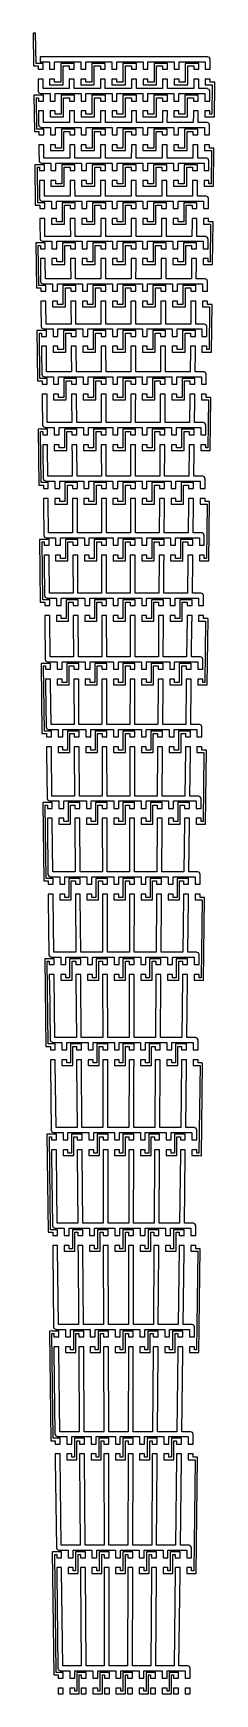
# Model space of a CAD drawing. Header units: metres. Extents: x -28 to 27, y 1 to 504.
import ezdxf

# ---------------------------------------------------------------- set-up
doc = ezdxf.new("R2010")
doc.units = ezdxf.units.M

msp = doc.modelspace()

# ---------------------------------------------------------------- linework, layer by layer
for p, q in [((-26.8392, 503.868), (-27.5892, 503.858)), ((-27.5892, 503.858), (-27.4686, 493.989)), ((-26.7277, 494.739), (-26.8392, 503.868)), ((-27.4686, 493.989), (-27.0936, 493.993)), ((-27.0936, 493.993), (-27.0936, 493.989)), ((-27.0936, 493.989), (-26.0936, 493.989)), ((-24.5936, 494.739), (-26.7277, 494.739)), ((-26.0936, 493.989), (-26.0936, 492.989)), ((25.4073, 496.739), (-25.4924, 496.739)), ((-25.4924, 496.739), (-25.4924, 495.239)), ((-25.4924, 495.239), (-22.5936, 495.239)), ((-24.5936, 492.989), (-24.5936, 494.739)), ((-22.5936, 495.239), (-22.5936, 492.989)), ((-21.0936, 495.239), (-13.1562, 495.239)), ((-21.0936, 492.989), (-21.0936, 495.239)), ((-15.1562, 494.739), (-19.2499, 494.739)), ((-19.2499, 494.739), (-19.2499, 488.989)), ((-18.4999, 493.989), (-16.6562, 493.989)), ((-18.4999, 488.239), (-18.4999, 493.989)), ((-16.6562, 493.989), (-16.6562, 492.989)), ((-15.1562, 492.989), (-15.1562, 494.739)), ((-13.1562, 495.239), (-13.1562, 492.989)), ((-11.6562, 492.989), (-11.6562, 495.239)), ((-11.6562, 495.239), (-3.71872, 495.239)), ((-5.71872, 494.739), (-9.81244, 494.739)), ((-9.81244, 494.739), (-9.81244, 488.989)), ((-9.06244, 493.989), (-7.21872, 493.989)), ((-9.06244, 488.239), (-9.06244, 493.989)), ((-7.21872, 493.989), (-7.21872, 492.989)), ((-5.71872, 492.989), (-5.71872, 494.739)), ((-3.71872, 495.239), (-3.71872, 492.989)), ((-2.21872, 492.989), (-2.21872, 495.239)), ((-2.21872, 495.239), (5.71872, 495.239)), ((3.71872, 494.739), (-0.375, 494.739)), ((-0.375, 494.739), (-0.375, 488.989)), ((0.375, 493.989), (2.21872, 493.989)), ((0.375, 488.239), (0.375, 493.989)), ((2.21872, 493.989), (2.21872, 492.989)), ((3.71872, 492.989), (3.71872, 494.739)), ((5.71872, 495.239), (5.71872, 492.989)), ((7.21872, 492.989), (7.21872, 495.239)), ((7.21872, 495.239), (15.1562, 495.239)), ((13.1562, 494.739), (9.06244, 494.739)), ((9.06244, 494.739), (9.06244, 488.989)), ((9.81244, 493.989), (11.6562, 493.989)), ((9.81244, 488.239), (9.81244, 493.989)), ((11.6562, 493.989), (11.6562, 492.989)), ((13.1562, 492.989), (13.1562, 494.739)), ((15.1562, 495.239), (15.1562, 492.989)), ((16.6562, 492.989), (16.6562, 495.239)), ((16.6562, 495.239), (24.5936, 495.239)), ((22.5936, 494.739), (18.4999, 494.739)), ((18.4999, 494.739), (18.4999, 488.989)), ((19.2499, 493.989), (21.0936, 493.989)), ((19.2499, 488.239), (19.2499, 493.989)), ((21.0936, 493.989), (21.0936, 492.989)), ((22.5936, 492.989), (22.5936, 494.739)), ((24.5936, 495.239), (24.5936, 492.989)), ((25.4073, 496.712), (25.4073, 496.739)), ((25.8739, 496.519), (25.4073, 496.712)), ((26.0936, 495.989), (25.8739, 496.519)), ((26.0936, 492.989), (26.0936, 495.989)), ((-26.0936, 492.989), (-24.5936, 492.989)), ((-24.5936, 489.989), (-26.0936, 489.989)), ((-26.0936, 489.989), (-26.0936, 488.239)), ((-26.0936, 488.239), (-26.0895, 488.239)), ((-26.0895, 488.239), (-26.0791, 486.326)), ((-24.5936, 488.989), (-24.5936, 489.989)), ((-24.5832, 487.076), (-24.5936, 488.989)), ((-22.5936, 492.989), (-21.0936, 492.989)), ((-21.0936, 489.989), (-22.5936, 489.989)), ((-22.5936, 489.989), (-22.5936, 488.239)), ((-22.5936, 488.239), (-18.4999, 488.239)), ((-21.0936, 488.989), (-21.0936, 489.989)), ((-19.2499, 488.989), (-21.0936, 488.989)), ((-16.6562, 492.989), (-15.1562, 492.989)), ((-15.1562, 489.989), (-16.6562, 489.989)), ((-16.6562, 489.989), (-16.6562, 488.239)), ((-16.6562, 488.239), (-16.6537, 488.239)), ((-16.6537, 488.239), (-16.6499, 487.076)), ((-15.1562, 488.989), (-15.1562, 489.989)), ((-15.1499, 487.076), (-15.1562, 488.989)), ((-13.1562, 492.989), (-11.6562, 492.989)), ((-11.6562, 489.989), (-13.1562, 489.989)), ((-13.1562, 489.989), (-13.1562, 488.239)), ((-13.1562, 488.239), (-9.06244, 488.239)), ((-11.6562, 488.989), (-11.6562, 489.989)), ((-9.81244, 488.989), (-11.6562, 488.989)), ((-7.21872, 492.989), (-5.71872, 492.989)), ((-5.71872, 489.989), (-7.21872, 489.989)), ((-7.21872, 489.989), (-7.21872, 488.239)), ((-7.21872, 488.239), (-7.2179, 488.239)), ((-7.2179, 488.239), (-7.21663, 487.076)), ((-5.71872, 488.989), (-5.71872, 489.989)), ((-5.71663, 487.076), (-5.71872, 488.989)), ((-3.71872, 492.989), (-2.21872, 492.989)), ((-2.21872, 489.989), (-3.71872, 489.989)), ((-3.71872, 489.989), (-3.71872, 488.239)), ((-3.71872, 488.239), (0.375, 488.239)), ((-2.21872, 488.989), (-2.21872, 489.989)), ((-0.375, 488.989), (-2.21872, 488.989)), ((2.21872, 488.989), (2.21663, 487.076)), ((2.21872, 492.989), (3.71872, 492.989)), ((3.71872, 489.989), (2.21872, 489.989)), ((2.21872, 489.989), (2.21872, 488.989)), ((3.71663, 487.076), (3.7179, 488.239)), ((3.7179, 488.239), (3.71872, 488.239)), ((3.71872, 488.239), (3.71872, 489.989)), ((5.71872, 492.989), (7.21872, 492.989)), ((7.21872, 489.989), (5.71872, 489.989)), ((5.71872, 489.989), (5.71872, 488.239)), ((5.71872, 488.239), (9.81244, 488.239)), ((7.21872, 488.989), (7.21872, 489.989)), ((9.06244, 488.989), (7.21872, 488.989)), ((11.6562, 488.989), (11.6499, 487.076)), ((11.6562, 492.989), (13.1562, 492.989)), ((13.1562, 489.989), (11.6562, 489.989)), ((11.6562, 489.989), (11.6562, 488.989)), ((13.1499, 487.076), (13.1537, 488.239)), ((13.1537, 488.239), (13.1562, 488.239)), ((13.1562, 488.239), (13.1562, 489.989)), ((15.1562, 492.989), (16.6562, 492.989)), ((16.6562, 489.989), (15.1562, 489.989)), ((15.1562, 489.989), (15.1562, 488.239)), ((15.1562, 488.239), (19.2499, 488.239)), ((16.6562, 488.989), (16.6562, 489.989)), ((18.4999, 488.989), (16.6562, 488.989)), ((21.0936, 488.989), (21.0832, 487.076)), ((21.0936, 492.989), (22.5936, 492.989)), ((22.5936, 489.989), (21.0936, 489.989)), ((21.0936, 489.989), (21.0936, 488.989)), ((22.5832, 487.076), (22.5895, 488.239)), ((22.5895, 488.239), (22.5936, 488.239)), ((22.5936, 488.239), (22.5936, 489.989)), ((24.5936, 492.989), (26.0936, 492.989)), ((26.0936, 489.989), (24.5936, 489.989)), ((24.5936, 489.989), (24.5936, 488.239)), ((24.5936, 488.239), (26.7159, 488.239)), ((26.0936, 488.989), (26.0936, 489.989)), ((27.4728, 488.989), (26.0936, 488.989)), ((26.7159, 488.239), (26.607, 479.326)), ((27.3478, 478.567), (27.4659, 488.239)), ((27.4659, 488.239), (27.4728, 488.239)), ((27.4728, 488.979), (27.4728, 488.989)), ((27.4728, 488.802), (27.475, 488.979)), ((27.475, 488.979), (27.4728, 488.979)), ((27.4728, 488.239), (27.4728, 488.802)), ((-26.6041, 485.084), (-27.3541, 485.075)), ((-27.3541, 485.075), (-27.2198, 474.088)), ((-26.604, 485.076), (-26.6041, 485.084)), ((-24.4728, 485.076), (-26.604, 485.076)), ((-26.4789, 474.838), (-26.5949, 484.326)), ((-26.5949, 484.326), (-25.9728, 484.326)), ((-26.0791, 486.326), (-25.8594, 485.795)), ((-25.9728, 484.326), (-25.9728, 483.326)), ((-25.9728, 483.326), (-24.4728, 483.326)), ((-25.8594, 485.795), (-25.3716, 485.593)), ((-25.3716, 485.593), (-25.3716, 485.576)), ((-25.3716, 485.576), (-22.4728, 485.576)), ((-16.6499, 487.076), (-24.5832, 487.076)), ((-24.4728, 483.326), (-24.4728, 485.076)), ((-22.4728, 485.576), (-22.4728, 483.326)), ((-22.4728, 483.326), (-20.9728, 483.326)), ((-20.9728, 485.576), (-13.0837, 485.576)), ((-20.9728, 483.326), (-20.9728, 485.576)), ((-15.0837, 485.076), (-19.1532, 485.076)), ((-19.1532, 485.076), (-19.1532, 479.326)), ((-18.4032, 484.326), (-16.5837, 484.326)), ((-18.4032, 478.576), (-18.4032, 484.326)), ((-16.5837, 484.326), (-16.5837, 483.326)), ((-16.5837, 483.326), (-15.0837, 483.326)), ((-7.21663, 487.076), (-15.1499, 487.076)), ((-15.0837, 483.326), (-15.0837, 485.076)), ((-13.0837, 485.576), (-13.0837, 483.326)), ((-13.0837, 483.326), (-11.5837, 483.326)), ((-11.5837, 483.326), (-11.5837, 485.576)), ((-11.5837, 485.576), (-3.69455, 485.576)), ((-5.69455, 485.076), (-9.76411, 485.076)), ((-9.76411, 485.076), (-9.76411, 479.326)), ((-9.01411, 484.326), (-7.19455, 484.326)), ((-9.01411, 478.576), (-9.01411, 484.326)), ((-7.19455, 484.326), (-7.19455, 483.326)), ((-7.19455, 483.326), (-5.69455, 483.326)), ((2.21663, 487.076), (-5.71663, 487.076)), ((-5.69455, 483.326), (-5.69455, 485.076)), ((-3.69455, 485.576), (-3.69455, 483.326)), ((-3.69455, 483.326), (-2.19455, 483.326)), ((-2.19455, 483.326), (-2.19455, 485.576)), ((-2.19455, 485.576), (5.69455, 485.576)), ((3.69455, 485.076), (-0.375, 485.076)), ((-0.375, 485.076), (-0.375, 479.326)), ((0.375, 484.326), (2.19455, 484.326)), ((0.375, 478.576), (0.375, 484.326)), ((2.19455, 484.326), (2.19455, 483.326)), ((2.19455, 483.326), (3.69455, 483.326)), ((3.69455, 483.326), (3.69455, 485.076)), ((11.6499, 487.076), (3.71663, 487.076)), ((5.69455, 485.576), (5.69455, 483.326)), ((5.69455, 483.326), (7.19455, 483.326)), ((7.19455, 483.326), (7.19455, 485.576)), ((7.19455, 485.576), (15.0837, 485.576)), ((13.0837, 485.076), (9.01411, 485.076)), ((9.01411, 485.076), (9.01411, 479.326)), ((9.76411, 484.326), (11.5837, 484.326)), ((9.76411, 478.576), (9.76411, 484.326)), ((11.5837, 484.326), (11.5837, 483.326)), ((11.5837, 483.326), (13.0837, 483.326)), ((13.0837, 483.326), (13.0837, 485.076)), ((21.0832, 487.076), (13.1499, 487.076)), ((15.0837, 485.576), (15.0837, 483.326)), ((15.0837, 483.326), (16.5837, 483.326)), ((16.5837, 483.326), (16.5837, 485.576)), ((16.5837, 485.576), (24.4728, 485.576)), ((22.4728, 485.076), (18.4032, 485.076)), ((18.4032, 485.076), (18.4032, 479.326)), ((19.1532, 484.326), (20.9728, 484.326)), ((19.1532, 478.576), (19.1532, 484.326)), ((20.9728, 484.326), (20.9728, 483.326)), ((20.9728, 483.326), (22.4728, 483.326)), ((22.4728, 483.326), (22.4728, 485.076)), ((25.2866, 487.076), (22.5832, 487.076)), ((24.4728, 485.576), (24.4728, 483.326)), ((24.4728, 483.326), (25.9728, 483.326)), ((25.2866, 487.049), (25.2866, 487.076)), ((25.7531, 486.856), (25.2866, 487.049)), ((25.9728, 486.326), (25.7531, 486.856)), ((25.9728, 483.326), (25.9728, 486.326)), ((-24.4728, 480.326), (-25.9728, 480.326)), ((-25.9728, 480.326), (-25.9728, 478.576)), ((-25.9728, 478.576), (-25.9678, 478.576)), ((-25.9678, 478.576), (-25.9511, 476.088)), ((-24.4728, 479.326), (-24.4728, 480.326)), ((-24.4561, 476.838), (-24.4728, 479.326)), ((-20.9728, 480.326), (-22.4728, 480.326)), ((-22.4728, 480.326), (-22.4728, 478.576)), ((-22.4728, 478.576), (-18.4032, 478.576)), ((-20.9728, 479.326), (-20.9728, 480.326)), ((-19.1532, 479.326), (-20.9728, 479.326)), ((-15.0837, 480.326), (-16.5837, 480.326)), ((-16.5837, 480.326), (-16.5837, 478.576)), ((-16.5837, 478.576), (-16.5807, 478.576)), ((-16.5807, 478.576), (-16.5737, 476.838)), ((-15.0837, 479.326), (-15.0837, 480.326)), ((-15.0737, 476.838), (-15.0837, 479.326)), ((-11.5837, 480.326), (-13.0837, 480.326)), ((-13.0837, 480.326), (-13.0837, 478.576)), ((-13.0837, 478.576), (-9.01411, 478.576)), ((-11.5837, 479.326), (-11.5837, 480.326)), ((-9.76411, 479.326), (-11.5837, 479.326)), ((-5.69455, 480.326), (-7.19455, 480.326)), ((-7.19455, 480.326), (-7.19455, 478.576)), ((-7.19455, 478.576), (-7.19356, 478.576)), ((-7.19356, 478.576), (-7.19122, 476.838)), ((-5.69455, 479.326), (-5.69455, 480.326)), ((-5.69122, 476.838), (-5.69455, 479.326)), ((-2.19455, 480.326), (-3.69455, 480.326)), ((-3.69455, 480.326), (-3.69455, 478.576)), ((-3.69455, 478.576), (0.375, 478.576)), ((-2.19455, 479.326), (-2.19455, 480.326)), ((-0.375, 479.326), (-2.19455, 479.326)), ((2.19455, 479.326), (2.19122, 476.838)), ((3.69455, 480.326), (2.19455, 480.326)), ((2.19455, 480.326), (2.19455, 479.326)), ((3.69122, 476.838), (3.69354, 478.576)), ((3.69354, 478.576), (3.69455, 478.576)), ((3.69455, 478.576), (3.69455, 480.326)), ((7.19455, 480.326), (5.69455, 480.326)), ((5.69455, 480.326), (5.69455, 478.576)), ((5.69455, 478.576), (9.76411, 478.576)), ((7.19455, 479.326), (7.19455, 480.326)), ((9.01411, 479.326), (7.19455, 479.326)), ((11.5837, 479.326), (11.5737, 476.838)), ((13.0837, 480.326), (11.5837, 480.326)), ((11.5837, 480.326), (11.5837, 479.326)), ((13.0737, 476.838), (13.0807, 478.576)), ((13.0807, 478.576), (13.0837, 478.576)), ((13.0837, 478.576), (13.0837, 480.326)), ((16.5837, 480.326), (15.0837, 480.326)), ((15.0837, 480.326), (15.0837, 478.576)), ((15.0837, 478.576), (19.1532, 478.576)), ((16.5837, 479.326), (16.5837, 480.326)), ((18.4032, 479.326), (16.5837, 479.326)), ((20.9728, 479.326), (20.9561, 476.838)), ((22.4728, 480.326), (20.9728, 480.326)), ((20.9728, 480.326), (20.9728, 479.326)), ((22.4561, 476.838), (22.4678, 478.576)), ((22.4678, 478.576), (22.4728, 478.576)), ((22.4728, 478.576), (22.4728, 480.326)), ((25.9728, 480.326), (24.4728, 480.326)), ((24.4728, 480.326), (24.4728, 478.576)), ((24.4728, 478.576), (26.5978, 478.576)), ((25.9728, 479.326), (25.9728, 480.326)), ((26.607, 479.326), (25.9728, 479.326)), ((26.5978, 478.576), (27.3478, 478.567)), ((-27.2198, 474.088), (-26.8448, 474.093)), ((-26.8448, 474.093), (-26.8448, 474.088)), ((-26.8448, 474.088), (-25.8448, 474.088)), ((-24.3448, 474.838), (-26.4789, 474.838)), ((-25.9511, 476.088), (-25.7314, 475.558)), ((-25.8448, 474.088), (-25.8448, 473.088)), ((-25.8448, 473.088), (-24.3448, 473.088)), ((-25.7314, 475.558), (-25.2436, 475.356)), ((-25.2436, 475.356), (-25.2436, 475.338)), ((-25.2436, 475.338), (-22.3448, 475.338)), ((-16.5737, 476.838), (-24.4561, 476.838)), ((-24.3448, 473.088), (-24.3448, 474.838)), ((-22.3448, 475.338), (-22.3448, 473.088)), ((-22.3448, 473.088), (-20.8448, 473.088)), ((-20.8448, 475.338), (-13.0069, 475.338)), ((-20.8448, 473.088), (-20.8448, 475.338)), ((-15.0069, 474.838), (-19.0509, 474.838)), ((-19.0509, 474.838), (-19.0509, 469.088)), ((-18.3009, 474.088), (-16.5069, 474.088)), ((-18.3009, 468.338), (-18.3009, 474.088)), ((-16.5069, 474.088), (-16.5069, 473.088)), ((-16.5069, 473.088), (-15.0069, 473.088)), ((-7.19122, 476.838), (-15.0737, 476.838)), ((-15.0069, 473.088), (-15.0069, 474.838)), ((-13.0069, 475.338), (-13.0069, 473.088)), ((-13.0069, 473.088), (-11.5069, 473.088)), ((-11.5069, 473.088), (-11.5069, 475.338)), ((-11.5069, 475.338), (-3.66896, 475.338)), ((-5.66896, 474.838), (-9.71294, 474.838)), ((-9.71294, 474.838), (-9.71294, 469.088)), ((-8.96294, 474.088), (-7.16896, 474.088)), ((-8.96294, 468.338), (-8.96294, 474.088)), ((-7.16896, 474.088), (-7.16896, 473.088)), ((-7.16896, 473.088), (-5.66896, 473.088)), ((2.19122, 476.838), (-5.69122, 476.838)), ((-5.66896, 473.088), (-5.66896, 474.838)), ((-3.66896, 475.338), (-3.66896, 473.088)), ((-3.66896, 473.088), (-2.16896, 473.088)), ((-2.16896, 473.088), (-2.16896, 475.338)), ((-2.16896, 475.338), (5.66896, 475.338)), ((3.66896, 474.838), (-0.375, 474.838)), ((-0.375, 474.838), (-0.375, 469.088)), ((0.375, 474.088), (2.16896, 474.088)), ((0.375, 468.338), (0.375, 474.088)), ((2.16896, 474.088), (2.16896, 473.088)), ((2.16896, 473.088), (3.66896, 473.088)), ((3.66896, 473.088), (3.66896, 474.838)), ((11.5737, 476.838), (3.69122, 476.838)), ((5.66896, 475.338), (5.66896, 473.088)), ((5.66896, 473.088), (7.16896, 473.088)), ((7.16896, 473.088), (7.16896, 475.338)), ((7.16896, 475.338), (15.0069, 475.338)), ((13.0069, 474.838), (8.96294, 474.838)), ((8.96294, 474.838), (8.96294, 469.088)), ((9.71294, 474.088), (11.5069, 474.088)), ((9.71294, 468.338), (9.71294, 474.088)), ((11.5069, 474.088), (11.5069, 473.088)), ((11.5069, 473.088), (13.0069, 473.088)), ((13.0069, 473.088), (13.0069, 474.838)), ((20.9561, 476.838), (13.0737, 476.838)), ((15.0069, 475.338), (15.0069, 473.088)), ((15.0069, 473.088), (16.5069, 473.088)), ((16.5069, 473.088), (16.5069, 475.338)), ((16.5069, 475.338), (24.3448, 475.338)), ((22.3448, 474.838), (18.3009, 474.838)), ((18.3009, 474.838), (18.3009, 469.088)), ((19.0509, 474.088), (20.8448, 474.088)), ((19.0509, 468.338), (19.0509, 474.088)), ((20.8448, 474.088), (20.8448, 473.088)), ((20.8448, 473.088), (22.3448, 473.088)), ((22.3448, 473.088), (22.3448, 474.838)), ((25.1586, 476.838), (22.4561, 476.838)), ((24.3448, 475.338), (24.3448, 473.088)), ((24.3448, 473.088), (25.8448, 473.088)), ((25.1586, 476.812), (25.1586, 476.838)), ((25.6252, 476.619), (25.1586, 476.812)), ((25.8448, 476.088), (25.6252, 476.619)), ((25.8448, 473.088), (25.8448, 476.088)), ((-24.3448, 470.088), (-25.8448, 470.088)), ((-25.8448, 470.088), (-25.8448, 468.338)), ((-25.8448, 468.338), (-25.8391, 468.338)), ((-25.8391, 468.338), (-25.8155, 465.242)), ((-24.3448, 469.088), (-24.3448, 470.088)), ((-24.3212, 465.992), (-24.3448, 469.088)), ((-20.8448, 470.088), (-22.3448, 470.088)), ((-22.3448, 470.088), (-22.3448, 468.338)), ((-22.3448, 468.338), (-18.3009, 468.338)), ((-20.8448, 469.088), (-20.8448, 470.088)), ((-19.0509, 469.088), (-20.8448, 469.088)), ((-15.0069, 470.088), (-16.5069, 470.088)), ((-16.5069, 470.088), (-16.5069, 468.338)), ((-16.5069, 468.338), (-16.5035, 468.338)), ((-16.5035, 468.338), (-16.4927, 465.992)), ((-15.0069, 469.088), (-15.0069, 470.088)), ((-14.9927, 465.992), (-15.0069, 469.088)), ((-11.5069, 470.088), (-13.0069, 470.088)), ((-13.0069, 470.088), (-13.0069, 468.338)), ((-13.0069, 468.338), (-8.96294, 468.338)), ((-11.5069, 469.088), (-11.5069, 470.088)), ((-9.71294, 469.088), (-11.5069, 469.088)), ((-5.66896, 470.088), (-7.16896, 470.088)), ((-7.16896, 470.088), (-7.16896, 468.338)), ((-7.16896, 468.338), (-7.16782, 468.338)), ((-7.16782, 468.338), (-7.16425, 465.992)), ((-5.66896, 469.088), (-5.66896, 470.088)), ((-5.66425, 465.992), (-5.66896, 469.088)), ((-2.16896, 470.088), (-3.66896, 470.088)), ((-3.66896, 470.088), (-3.66896, 468.338)), ((-3.66896, 468.338), (0.375, 468.338)), ((-2.16896, 469.088), (-2.16896, 470.088)), ((-0.375, 469.088), (-2.16896, 469.088)), ((2.16896, 469.088), (2.16425, 465.992)), ((3.66896, 470.088), (2.16896, 470.088)), ((2.16896, 470.088), (2.16896, 469.088)), ((3.66425, 465.992), (3.66782, 468.338)), ((3.66782, 468.338), (3.66896, 468.338)), ((3.66896, 468.338), (3.66896, 470.088)), ((7.16896, 470.088), (5.66896, 470.088)), ((5.66896, 470.088), (5.66896, 468.338)), ((5.66896, 468.338), (9.71294, 468.338)), ((7.16896, 469.088), (7.16896, 470.088)), ((8.96294, 469.088), (7.16896, 469.088)), ((11.5069, 469.088), (11.4927, 465.992)), ((13.0069, 470.088), (11.5069, 470.088)), ((11.5069, 470.088), (11.5069, 469.088)), ((12.9927, 465.992), (13.0035, 468.338)), ((13.0035, 468.338), (13.0069, 468.338)), ((13.0069, 468.338), (13.0069, 470.088)), ((16.5069, 470.088), (15.0069, 470.088)), ((15.0069, 470.088), (15.0069, 468.338)), ((15.0069, 468.338), (19.0509, 468.338)), ((16.5069, 469.088), (16.5069, 470.088)), ((18.3009, 469.088), (16.5069, 469.088)), ((20.8448, 469.088), (20.8212, 465.992)), ((22.3448, 470.088), (20.8448, 470.088)), ((20.8448, 470.088), (20.8448, 469.088)), ((22.3212, 465.992), (22.3391, 468.338)), ((22.3391, 468.338), (22.3448, 468.338)), ((22.3448, 468.338), (22.3448, 470.088)), ((25.8448, 470.088), (24.3448, 470.088)), ((24.3448, 470.088), (24.3448, 468.338)), ((24.3448, 468.338), (26.4668, 468.338)), ((25.8448, 469.088), (25.8448, 470.088)), ((27.2093, 469.088), (25.8448, 469.088)), ((26.4668, 468.338), (26.3434, 458.242)), ((27.0842, 457.483), (27.2259, 469.078)), ((27.2093, 469.078), (27.2093, 469.088)), ((27.2259, 469.078), (27.2093, 469.078)), ((-26.3402, 464), (-27.0902, 463.991)), ((-27.0902, 463.991), (-26.9406, 451.751)), ((-26.3401, 463.992), (-26.3402, 464)), ((-24.2093, 463.992), (-26.3401, 463.992)), ((-26.1997, 452.501), (-26.331, 463.242)), ((-26.331, 463.242), (-25.7093, 463.242)), ((-25.8155, 465.242), (-25.5959, 464.712)), ((-25.7093, 463.242), (-25.7093, 462.242)), ((-25.5959, 464.712), (-25.108, 464.51)), ((-25.108, 464.51), (-25.108, 464.492)), ((-25.108, 464.492), (-22.2093, 464.492)), ((-16.4927, 465.992), (-24.3212, 465.992)), ((-24.2093, 462.242), (-24.2093, 463.992)), ((-22.2093, 464.492), (-22.2093, 462.242)), ((-20.7093, 464.492), (-12.9256, 464.492)), ((-20.7093, 462.242), (-20.7093, 464.492)), ((-14.9256, 463.992), (-18.9424, 463.992)), ((-18.9424, 463.992), (-18.9424, 458.242)), ((-18.1924, 463.242), (-16.4256, 463.242)), ((-18.1924, 457.492), (-18.1924, 463.242)), ((-16.4256, 463.242), (-16.4256, 462.242)), ((-7.16425, 465.992), (-14.9927, 465.992)), ((-14.9256, 462.242), (-14.9256, 463.992)), ((-12.9256, 464.492), (-12.9256, 462.242)), ((-11.4256, 462.242), (-11.4256, 464.492)), ((-11.4256, 464.492), (-3.64185, 464.492)), ((-5.64185, 463.992), (-9.65871, 463.992)), ((-9.65871, 463.992), (-9.65871, 458.242)), ((-8.90871, 463.242), (-7.14185, 463.242)), ((-8.90871, 457.492), (-8.90871, 463.242)), ((-7.14185, 463.242), (-7.14185, 462.242)), ((2.16425, 465.992), (-5.66425, 465.992)), ((-5.64185, 462.242), (-5.64185, 463.992)), ((-3.64185, 464.492), (-3.64185, 462.242)), ((-2.14185, 462.242), (-2.14185, 464.492)), ((-2.14185, 464.492), (5.64185, 464.492)), ((3.64185, 463.992), (-0.375, 463.992)), ((-0.375, 463.992), (-0.375, 458.242)), ((0.375, 463.242), (2.14185, 463.242)), ((0.375, 457.492), (0.375, 463.242)), ((2.14185, 463.242), (2.14185, 462.242)), ((3.64185, 462.242), (3.64185, 463.992)), ((11.4927, 465.992), (3.66425, 465.992)), ((5.64185, 464.492), (5.64185, 462.242)), ((7.14185, 462.242), (7.14185, 464.492)), ((7.14185, 464.492), (14.9256, 464.492)), ((12.9256, 463.992), (8.90871, 463.992)), ((8.90871, 463.992), (8.90871, 458.242)), ((9.65871, 463.242), (11.4256, 463.242)), ((9.65871, 457.492), (9.65871, 463.242)), ((11.4256, 463.242), (11.4256, 462.242)), ((12.9256, 462.242), (12.9256, 463.992)), ((20.8212, 465.992), (12.9927, 465.992)), ((14.9256, 464.492), (14.9256, 462.242)), ((16.4256, 462.242), (16.4256, 464.492)), ((16.4256, 464.492), (24.2093, 464.492)), ((22.2093, 463.992), (18.1924, 463.992)), ((18.1924, 463.992), (18.1924, 458.242)), ((18.9424, 463.242), (20.7093, 463.242)), ((18.9424, 457.492), (18.9424, 463.242)), ((20.7093, 463.242), (20.7093, 462.242)), ((22.2093, 462.242), (22.2093, 463.992)), ((25.023, 465.992), (22.3212, 465.992)), ((24.2093, 464.492), (24.2093, 462.242)), ((25.023, 465.966), (25.023, 465.992)), ((25.4896, 465.772), (25.023, 465.966)), ((25.7093, 465.242), (25.4896, 465.772)), ((25.7093, 462.242), (25.7093, 465.242)), ((-25.7093, 462.242), (-24.2093, 462.242)), ((-24.2093, 459.242), (-25.7093, 459.242)), ((-25.7093, 459.242), (-25.7093, 457.492)), ((-24.2093, 458.242), (-24.2093, 459.242)), ((-24.1781, 454.501), (-24.2093, 458.242)), ((-22.2093, 462.242), (-20.7093, 462.242)), ((-20.7093, 459.242), (-22.2093, 459.242)), ((-22.2093, 459.242), (-22.2093, 457.492)), ((-20.7093, 458.242), (-20.7093, 459.242)), ((-18.9424, 458.242), (-20.7093, 458.242)), ((-16.4256, 462.242), (-14.9256, 462.242)), ((-14.9256, 459.242), (-16.4256, 459.242)), ((-16.4256, 459.242), (-16.4256, 457.492)), ((-14.9256, 458.242), (-14.9256, 459.242)), ((-14.9069, 454.501), (-14.9256, 458.242)), ((-12.9256, 462.242), (-11.4256, 462.242)), ((-11.4256, 459.242), (-12.9256, 459.242)), ((-12.9256, 459.242), (-12.9256, 457.492)), ((-11.4256, 458.242), (-11.4256, 459.242)), ((-9.65871, 458.242), (-11.4256, 458.242)), ((-7.14185, 462.242), (-5.64185, 462.242)), ((-5.64185, 459.242), (-7.14185, 459.242)), ((-7.14185, 459.242), (-7.14185, 457.492)), ((-5.64185, 458.242), (-5.64185, 459.242)), ((-5.63562, 454.501), (-5.64185, 458.242)), ((-3.64185, 462.242), (-2.14185, 462.242)), ((-2.14185, 459.242), (-3.64185, 459.242)), ((-3.64185, 459.242), (-3.64185, 457.492)), ((-2.14185, 458.242), (-2.14185, 459.242)), ((-0.375, 458.242), (-2.14185, 458.242)), ((2.14185, 458.242), (2.13562, 454.501)), ((2.14185, 462.242), (3.64185, 462.242)), ((3.64185, 459.242), (2.14185, 459.242)), ((2.14185, 459.242), (2.14185, 458.242)), ((3.64185, 457.492), (3.64185, 459.242)), ((5.64185, 462.242), (7.14185, 462.242)), ((7.14185, 459.242), (5.64185, 459.242)), ((5.64185, 459.242), (5.64185, 457.492)), ((7.14185, 458.242), (7.14185, 459.242)), ((8.90871, 458.242), (7.14185, 458.242)), ((11.4256, 458.242), (11.4069, 454.501)), ((11.4256, 462.242), (12.9256, 462.242)), ((12.9256, 459.242), (11.4256, 459.242)), ((11.4256, 459.242), (11.4256, 458.242)), ((12.9256, 457.492), (12.9256, 459.242)), ((14.9256, 462.242), (16.4256, 462.242)), ((16.4256, 459.242), (14.9256, 459.242)), ((14.9256, 459.242), (14.9256, 457.492)), ((16.4256, 458.242), (16.4256, 459.242)), ((18.1924, 458.242), (16.4256, 458.242)), ((20.7093, 458.242), (20.6781, 454.501)), ((20.7093, 462.242), (22.2093, 462.242)), ((22.2093, 459.242), (20.7093, 459.242)), ((20.7093, 459.242), (20.7093, 458.242)), ((22.2093, 457.492), (22.2093, 459.242)), ((24.2093, 462.242), (25.7093, 462.242)), ((25.7093, 459.242), (24.2093, 459.242)), ((24.2093, 459.242), (24.2093, 457.492)), ((25.7093, 458.242), (25.7093, 459.242)), ((26.3434, 458.242), (25.7093, 458.242)), ((-25.7093, 457.492), (-25.703, 457.492)), ((-25.703, 457.492), (-25.6719, 453.751)), ((-25.6719, 453.751), (-25.4522, 453.221)), ((-25.4522, 453.221), (-24.9644, 453.018)), ((-24.9644, 453.018), (-24.9644, 453.001)), ((-24.9644, 453.001), (-22.0656, 453.001)), ((-16.4069, 454.501), (-24.1781, 454.501)), ((-22.2093, 457.492), (-18.1924, 457.492)), ((-22.0656, 453.001), (-22.0656, 450.751)), ((-20.5656, 453.001), (-12.8394, 453.001)), ((-20.5656, 450.751), (-20.5656, 453.001)), ((-16.4256, 457.492), (-16.4218, 457.492)), ((-16.4218, 457.492), (-16.4069, 454.501)), ((-7.13562, 454.501), (-14.9069, 454.501)), ((-12.9256, 457.492), (-8.90871, 457.492)), ((-12.8394, 453.001), (-12.8394, 450.751)), ((-11.3394, 450.751), (-11.3394, 453.001)), ((-11.3394, 453.001), (-3.61311, 453.001)), ((-7.14185, 457.492), (-7.14059, 457.492)), ((-7.14059, 457.492), (-7.13562, 454.501)), ((2.13562, 454.501), (-5.63562, 454.501)), ((-3.64185, 457.492), (0.375, 457.492)), ((-3.61311, 453.001), (-3.61311, 450.751)), ((-2.11311, 450.751), (-2.11311, 453.001)), ((-2.11311, 453.001), (5.61311, 453.001)), ((3.63562, 454.501), (3.64059, 457.492)), ((11.4069, 454.501), (3.63562, 454.501)), ((3.64059, 457.492), (3.64185, 457.492)), ((5.61311, 453.001), (5.61311, 450.751)), ((5.64185, 457.492), (9.65871, 457.492)), ((7.11311, 450.751), (7.11311, 453.001)), ((7.11311, 453.001), (14.8394, 453.001)), ((12.9069, 454.501), (12.9218, 457.492)), ((20.6781, 454.501), (12.9069, 454.501)), ((12.9218, 457.492), (12.9256, 457.492)), ((14.8394, 453.001), (14.8394, 450.751)), ((14.9256, 457.492), (18.9424, 457.492)), ((16.3394, 450.751), (16.3394, 453.001)), ((16.3394, 453.001), (24.0656, 453.001)), ((22.1781, 454.501), (22.203, 457.492)), ((24.8794, 454.501), (22.1781, 454.501)), ((22.203, 457.492), (22.2093, 457.492)), ((24.0656, 453.001), (24.0656, 450.751)), ((24.2093, 457.492), (26.3343, 457.492)), ((24.8794, 454.474), (24.8794, 454.501)), ((25.346, 454.281), (24.8794, 454.474)), ((25.5656, 453.751), (25.346, 454.281)), ((25.5656, 450.751), (25.5656, 453.751)), ((26.3343, 457.492), (27.0842, 457.483)), ((-26.9406, 451.751), (-26.5656, 451.755)), ((-26.5656, 451.755), (-26.5656, 451.751)), ((-26.5656, 451.751), (-25.5656, 451.751)), ((-24.0656, 452.501), (-26.1997, 452.501)), ((-25.5656, 451.751), (-25.5656, 450.751)), ((-25.5656, 450.751), (-24.0656, 450.751)), ((-24.0656, 450.751), (-24.0656, 452.501)), ((-22.0656, 450.751), (-20.5656, 450.751)), ((-14.8394, 452.501), (-18.8275, 452.501)), ((-18.8275, 452.501), (-18.8275, 446.751)), ((-18.0775, 451.751), (-16.3394, 451.751)), ((-18.0775, 446.001), (-18.0775, 451.751)), ((-16.3394, 451.751), (-16.3394, 450.751)), ((-16.3394, 450.751), (-14.8394, 450.751)), ((-14.8394, 450.751), (-14.8394, 452.501)), ((-12.8394, 450.751), (-11.3394, 450.751)), ((-5.61311, 452.501), (-9.60124, 452.501)), ((-9.60124, 452.501), (-9.60124, 446.751)), ((-8.85124, 451.751), (-7.11311, 451.751)), ((-8.85124, 446.001), (-8.85124, 451.751)), ((-7.11311, 451.751), (-7.11311, 450.751)), ((-7.11311, 450.751), (-5.61311, 450.751)), ((-5.61311, 450.751), (-5.61311, 452.501)), ((-3.61311, 450.751), (-2.11311, 450.751)), ((3.61311, 452.501), (-0.375, 452.501)), ((-0.375, 452.501), (-0.375, 446.751)), ((0.375, 451.751), (2.11311, 451.751)), ((0.375, 446.001), (0.375, 451.751)), ((2.11311, 451.751), (2.11311, 450.751)), ((2.11311, 450.751), (3.61311, 450.751)), ((3.61311, 450.751), (3.61311, 452.501)), ((5.61311, 450.751), (7.11311, 450.751)), ((12.8394, 452.501), (8.85124, 452.501)), ((8.85124, 452.501), (8.85124, 446.751)), ((9.60124, 451.751), (11.3394, 451.751)), ((9.60124, 446.001), (9.60124, 451.751)), ((11.3394, 451.751), (11.3394, 450.751)), ((11.3394, 450.751), (12.8394, 450.751)), ((12.8394, 450.751), (12.8394, 452.501)), ((14.8394, 450.751), (16.3394, 450.751)), ((22.0656, 452.501), (18.0775, 452.501)), ((18.0775, 452.501), (18.0775, 446.751)), ((18.8275, 451.751), (20.5656, 451.751)), ((18.8275, 446.001), (18.8275, 451.751)), ((20.5656, 451.751), (20.5656, 450.751)), ((20.5656, 450.751), (22.0656, 450.751)), ((22.0656, 450.751), (22.0656, 452.501)), ((24.0656, 450.751), (25.5656, 450.751)), ((-24.0656, 447.751), (-25.5656, 447.751)), ((-25.5656, 447.751), (-25.5656, 446.001)), ((-25.5656, 446.001), (-25.559, 446.001)), ((-25.559, 446.001), (-25.5197, 441.576)), ((-24.0656, 446.751), (-24.0656, 447.751)), ((-24.0264, 442.326), (-24.0656, 446.751)), ((-20.5656, 447.751), (-22.0656, 447.751)), ((-22.0656, 447.751), (-22.0656, 446.001)), ((-22.0656, 446.001), (-18.0775, 446.001)), ((-20.5656, 446.751), (-20.5656, 447.751)), ((-18.8275, 446.751), (-20.5656, 446.751)), ((-14.8394, 447.751), (-16.3394, 447.751)), ((-16.3394, 447.751), (-16.3394, 446.001)), ((-16.3394, 446.001), (-16.3354, 446.001)), ((-16.3354, 446.001), (-16.3158, 442.326)), ((-14.8394, 446.751), (-14.8394, 447.751)), ((-14.8158, 442.326), (-14.8394, 446.751)), ((-11.3394, 447.751), (-12.8394, 447.751)), ((-12.8394, 447.751), (-12.8394, 446.001)), ((-12.8394, 446.001), (-8.85124, 446.001)), ((-11.3394, 446.751), (-11.3394, 447.751)), ((-9.60124, 446.751), (-11.3394, 446.751)), ((-5.61311, 447.751), (-7.11311, 447.751)), ((-7.11311, 447.751), (-7.11311, 446.001)), ((-7.11311, 446.001), (-7.11179, 446.001)), ((-7.11179, 446.001), (-7.10527, 442.326)), ((-5.61311, 446.751), (-5.61311, 447.751)), ((-5.60526, 442.326), (-5.61311, 446.751)), ((-2.11311, 447.751), (-3.61311, 447.751)), ((-3.61311, 447.751), (-3.61311, 446.001)), ((-3.61311, 446.001), (0.375, 446.001)), ((-2.11311, 446.751), (-2.11311, 447.751)), ((-0.375, 446.751), (-2.11311, 446.751)), ((2.11311, 446.751), (2.10526, 442.326)), ((3.61311, 447.751), (2.11311, 447.751)), ((2.11311, 447.751), (2.11311, 446.751)), ((3.60527, 442.326), (3.61179, 446.001)), ((3.61179, 446.001), (3.61311, 446.001)), ((3.61311, 446.001), (3.61311, 447.751)), ((7.11311, 447.751), (5.61311, 447.751)), ((5.61311, 447.751), (5.61311, 446.001)), ((5.61311, 446.001), (9.60124, 446.001)), ((7.11311, 446.751), (7.11311, 447.751)), ((8.85124, 446.751), (7.11311, 446.751)), ((11.3394, 446.751), (11.3158, 442.326)), ((12.8394, 447.751), (11.3394, 447.751)), ((11.3394, 447.751), (11.3394, 446.751)), ((12.8158, 442.326), (12.8354, 446.001)), ((12.8354, 446.001), (12.8394, 446.001)), ((12.8394, 446.001), (12.8394, 447.751)), ((16.3394, 447.751), (14.8394, 447.751)), ((14.8394, 447.751), (14.8394, 446.001)), ((14.8394, 446.001), (18.8275, 446.001)), ((16.3394, 446.751), (16.3394, 447.751)), ((18.0775, 446.751), (16.3394, 446.751)), ((20.5656, 446.751), (20.5264, 442.326)), ((22.0656, 447.751), (20.5656, 447.751)), ((20.5656, 447.751), (20.5656, 446.751)), ((22.0264, 442.326), (22.059, 446.001)), ((22.059, 446.001), (22.0656, 446.001)), ((22.0656, 446.001), (22.0656, 447.751)), ((25.5656, 447.751), (24.0656, 447.751)), ((24.0656, 447.751), (24.0656, 446.001)), ((24.0656, 446.001), (26.1872, 446.001)), ((25.5656, 446.751), (25.5656, 447.751)), ((26.9135, 446.751), (25.5656, 446.751)), ((26.1872, 446.001), (26.0476, 434.576)), ((26.7884, 433.817), (26.9463, 446.741)), ((26.9135, 446.741), (26.9135, 446.751)), ((26.9463, 446.741), (26.9135, 446.741)), ((-26.044, 440.335), (-26.794, 440.325)), ((-26.794, 440.325), (-26.6272, 426.678)), ((-26.0439, 440.326), (-26.044, 440.335)), ((-23.9135, 440.326), (-26.0439, 440.326)), ((-25.8863, 427.428), (-26.0348, 439.576)), ((-26.0348, 439.576), (-25.4135, 439.576)), ((-25.5197, 441.576), (-25.3, 441.046)), ((-25.4135, 439.576), (-25.4135, 438.576)), ((-25.4135, 438.576), (-23.9135, 438.576)), ((-25.3, 441.046), (-24.8122, 440.844)), ((-24.8122, 440.844), (-24.8122, 440.826)), ((-24.8122, 440.826), (-21.9135, 440.826)), ((-16.3158, 442.326), (-24.0264, 442.326)), ((-23.9135, 438.576), (-23.9135, 440.326)), ((-21.9135, 440.826), (-21.9135, 438.576)), ((-21.9135, 438.576), (-20.4135, 438.576)), ((-20.4135, 440.826), (-12.7481, 440.826)), ((-20.4135, 438.576), (-20.4135, 440.826)), ((-14.7481, 440.326), (-18.7058, 440.326)), ((-18.7058, 440.326), (-18.7058, 434.576)), ((-17.9558, 439.576), (-16.2481, 439.576)), ((-17.9558, 433.826), (-17.9558, 439.576)), ((-16.2481, 439.576), (-16.2481, 438.576)), ((-16.2481, 438.576), (-14.7481, 438.576)), ((-7.10527, 442.326), (-14.8158, 442.326)), ((-14.7481, 438.576), (-14.7481, 440.326)), ((-12.7481, 440.826), (-12.7481, 438.576)), ((-12.7481, 438.576), (-11.2481, 438.576)), ((-11.2481, 438.576), (-11.2481, 440.826)), ((-11.2481, 440.826), (-3.58269, 440.826)), ((-5.58269, 440.326), (-9.54037, 440.326)), ((-9.54037, 440.326), (-9.54037, 434.576)), ((-8.79037, 439.576), (-7.08269, 439.576)), ((-8.79037, 433.826), (-8.79037, 439.576)), ((-7.08269, 439.576), (-7.08269, 438.576)), ((-7.08269, 438.576), (-5.58269, 438.576)), ((2.10526, 442.326), (-5.60526, 442.326)), ((-5.58269, 438.576), (-5.58269, 440.326)), ((-3.58269, 440.826), (-3.58269, 438.576)), ((-3.58269, 438.576), (-2.08269, 438.576)), ((-2.08269, 438.576), (-2.08269, 440.826)), ((-2.08269, 440.826), (5.58269, 440.826)), ((3.58269, 440.326), (-0.375, 440.326)), ((-0.375, 440.326), (-0.375, 434.576)), ((0.375, 439.576), (2.08269, 439.576)), ((0.375, 433.826), (0.375, 439.576)), ((2.08269, 439.576), (2.08269, 438.576)), ((2.08269, 438.576), (3.58269, 438.576)), ((3.58269, 438.576), (3.58269, 440.326)), ((11.3158, 442.326), (3.60527, 442.326)), ((5.58269, 440.826), (5.58269, 438.576)), ((5.58269, 438.576), (7.08269, 438.576)), ((7.08269, 438.576), (7.08269, 440.826)), ((7.08269, 440.826), (14.7481, 440.826)), ((12.7481, 440.326), (8.79037, 440.326)), ((8.79037, 440.326), (8.79037, 434.576)), ((9.54037, 439.576), (11.2481, 439.576)), ((9.54037, 433.826), (9.54037, 439.576)), ((11.2481, 439.576), (11.2481, 438.576)), ((11.2481, 438.576), (12.7481, 438.576)), ((12.7481, 438.576), (12.7481, 440.326)), ((20.5264, 442.326), (12.8158, 442.326)), ((14.7481, 440.826), (14.7481, 438.576)), ((14.7481, 438.576), (16.2481, 438.576)), ((16.2481, 438.576), (16.2481, 440.826)), ((16.2481, 440.826), (23.9135, 440.826)), ((21.9135, 440.326), (17.9558, 440.326)), ((17.9558, 440.326), (17.9558, 434.576)), ((18.7058, 439.576), (20.4135, 439.576)), ((18.7058, 433.826), (18.7058, 439.576)), ((20.4135, 439.576), (20.4135, 438.576)), ((20.4135, 438.576), (21.9135, 438.576)), ((21.9135, 438.576), (21.9135, 440.326)), ((24.7272, 442.326), (22.0264, 442.326)), ((23.9135, 440.826), (23.9135, 438.576)), ((23.9135, 438.576), (25.4135, 438.576)), ((24.7272, 442.3), (24.7272, 442.326)), ((25.1938, 442.107), (24.7272, 442.3)), ((25.4135, 441.576), (25.1938, 442.107)), ((25.4135, 438.576), (25.4135, 441.576)), ((-23.9135, 435.576), (-25.4135, 435.576)), ((-25.4135, 435.576), (-25.4135, 433.826)), ((-25.4135, 433.826), (-25.4065, 433.826)), ((-25.4065, 433.826), (-25.3585, 428.678)), ((-23.9135, 434.576), (-23.9135, 435.576)), ((-23.8655, 429.428), (-23.9135, 434.576)), ((-20.4135, 435.576), (-21.9135, 435.576)), ((-21.9135, 435.576), (-21.9135, 433.826)), ((-21.9135, 433.826), (-17.9558, 433.826)), ((-20.4135, 434.576), (-20.4135, 435.576)), ((-18.7058, 434.576), (-20.4135, 434.576)), ((-14.7481, 435.576), (-16.2481, 435.576)), ((-16.2481, 435.576), (-16.2481, 433.826)), ((-16.2481, 433.826), (-16.2439, 433.826)), ((-16.2439, 433.826), (-16.2193, 429.428)), ((-14.7481, 434.576), (-14.7481, 435.576)), ((-14.7193, 429.428), (-14.7481, 434.576)), ((-11.2481, 435.576), (-12.7481, 435.576)), ((-12.7481, 435.576), (-12.7481, 433.826)), ((-12.7481, 433.826), (-8.79037, 433.826)), ((-11.2481, 434.576), (-11.2481, 435.576)), ((-9.54037, 434.576), (-11.2481, 434.576)), ((-5.58269, 435.576), (-7.08269, 435.576)), ((-7.08269, 435.576), (-7.08269, 433.826)), ((-7.08269, 433.826), (-7.08128, 433.826)), ((-7.08128, 433.826), (-7.07309, 429.428)), ((-5.58269, 434.576), (-5.58269, 435.576)), ((-5.57309, 429.428), (-5.58269, 434.576)), ((-2.08269, 435.576), (-3.58269, 435.576)), ((-3.58269, 435.576), (-3.58269, 433.826)), ((-3.58269, 433.826), (0.375, 433.826)), ((-2.08269, 434.576), (-2.08269, 435.576)), ((-0.375, 434.576), (-2.08269, 434.576)), ((2.08269, 434.576), (2.07309, 429.428)), ((3.58269, 435.576), (2.08269, 435.576)), ((2.08269, 435.576), (2.08269, 434.576)), ((3.57309, 429.428), (3.58128, 433.826)), ((3.58128, 433.826), (3.58269, 433.826)), ((3.58269, 433.826), (3.58269, 435.576)), ((7.08269, 435.576), (5.58269, 435.576)), ((5.58269, 435.576), (5.58269, 433.826)), ((5.58269, 433.826), (9.54037, 433.826)), ((7.08269, 434.576), (7.08269, 435.576)), ((8.79037, 434.576), (7.08269, 434.576)), ((11.2481, 434.576), (11.2193, 429.428)), ((12.7481, 435.576), (11.2481, 435.576)), ((11.2481, 435.576), (11.2481, 434.576)), ((12.7193, 429.428), (12.7439, 433.826)), ((12.7439, 433.826), (12.7481, 433.826)), ((12.7481, 433.826), (12.7481, 435.576)), ((16.2481, 435.576), (14.7481, 435.576)), ((14.7481, 435.576), (14.7481, 433.826)), ((14.7481, 433.826), (18.7058, 433.826)), ((16.2481, 434.576), (16.2481, 435.576)), ((17.9558, 434.576), (16.2481, 434.576)), ((20.4135, 434.576), (20.3655, 429.428)), ((21.9135, 435.576), (20.4135, 435.576)), ((20.4135, 435.576), (20.4135, 434.576)), ((21.8655, 429.428), (21.9065, 433.826)), ((21.9065, 433.826), (21.9135, 433.826)), ((21.9135, 433.826), (21.9135, 435.576)), ((25.4135, 435.576), (23.9135, 435.576)), ((23.9135, 435.576), (23.9135, 433.826)), ((23.9135, 433.826), (26.0385, 433.826)), ((25.4135, 434.576), (25.4135, 435.576)), ((26.0476, 434.576), (25.4135, 434.576)), ((26.0385, 433.826), (26.7884, 433.817)), ((-25.3585, 428.678), (-25.1388, 428.148)), ((-25.1388, 428.148), (-24.651, 427.946)), ((-24.651, 427.946), (-24.651, 427.928)), ((-24.651, 427.928), (-21.7522, 427.928)), ((-16.2193, 429.428), (-23.8655, 429.428)), ((-21.7522, 427.928), (-21.7522, 425.678)), ((-20.2522, 427.928), (-12.6513, 427.928)), ((-20.2522, 425.678), (-20.2522, 427.928)), ((-7.07309, 429.428), (-14.7193, 429.428)), ((-12.6513, 427.928), (-12.6513, 425.678)), ((-11.1513, 425.678), (-11.1513, 427.928)), ((-11.1513, 427.928), (-3.55043, 427.928)), ((2.07309, 429.428), (-5.57309, 429.428)), ((-3.55043, 427.928), (-3.55045, 425.678)), ((-2.05045, 425.678), (-2.05043, 427.928)), ((-2.05043, 427.928), (5.55043, 427.928)), ((11.2193, 429.428), (3.57309, 429.428)), ((5.55043, 427.928), (5.55045, 425.678)), ((7.05045, 425.678), (7.05043, 427.928)), ((7.05043, 427.928), (14.6513, 427.928)), ((20.3655, 429.428), (12.7193, 429.428)), ((14.6513, 427.928), (14.6513, 425.678)), ((16.1513, 425.678), (16.1513, 427.928)), ((16.1513, 427.928), (23.7522, 427.928)), ((24.566, 429.428), (21.8655, 429.428)), ((23.7522, 427.928), (23.7522, 425.678)), ((24.566, 429.402), (24.566, 429.428)), ((25.0325, 429.209), (24.566, 429.402)), ((25.2522, 428.678), (25.0325, 429.209)), ((25.2522, 425.678), (25.2522, 428.678)), ((-26.6272, 426.678), (-26.2522, 426.683)), ((-26.2522, 426.683), (-26.2522, 426.678)), ((-26.2522, 426.678), (-25.2522, 426.678)), ((-23.7522, 427.428), (-25.8863, 427.428)), ((-25.2522, 426.678), (-25.2522, 425.678)), ((-25.2522, 425.678), (-23.7522, 425.678)), ((-23.7522, 422.678), (-25.2522, 422.678)), ((-25.2522, 422.678), (-25.2522, 420.928)), ((-23.7522, 425.678), (-23.7522, 427.428)), ((-23.7522, 421.678), (-23.7522, 422.678)), ((-21.7522, 425.678), (-20.2522, 425.678)), ((-20.2522, 422.678), (-21.7522, 422.678)), ((-21.7522, 422.678), (-21.7522, 420.928)), ((-20.2522, 421.678), (-20.2522, 422.678)), ((-14.6513, 427.428), (-18.5768, 427.428)), ((-18.5768, 427.428), (-18.5768, 421.678)), ((-17.8268, 426.678), (-16.1513, 426.678)), ((-17.8268, 420.928), (-17.8268, 426.678)), ((-16.1513, 426.678), (-16.1513, 425.678)), ((-16.1513, 425.678), (-14.6513, 425.678)), ((-14.6513, 422.678), (-16.1513, 422.678)), ((-16.1513, 422.678), (-16.1513, 420.928)), ((-14.6513, 425.678), (-14.6513, 427.428)), ((-14.6513, 421.678), (-14.6513, 422.678)), ((-12.6513, 425.678), (-11.1513, 425.678)), ((-11.1513, 422.678), (-12.6513, 422.678)), ((-12.6513, 422.678), (-12.6513, 420.928)), ((-11.1513, 421.678), (-11.1513, 422.678)), ((-5.55045, 427.428), (-9.47589, 427.428)), ((-9.47589, 427.428), (-9.47589, 421.678)), ((-8.72589, 426.678), (-7.05045, 426.678)), ((-8.72589, 420.928), (-8.72589, 426.678)), ((-7.05045, 426.678), (-7.05045, 425.678)), ((-7.05045, 425.678), (-5.55045, 425.678)), ((-5.55045, 422.678), (-7.05045, 422.678)), ((-7.05045, 422.678), (-7.05045, 420.928)), ((-5.55045, 425.678), (-5.55045, 427.428)), ((-5.55045, 421.678), (-5.55045, 422.678)), ((-3.55045, 425.678), (-2.05045, 425.678)), ((-2.05045, 422.678), (-3.55045, 422.678)), ((-3.55045, 422.678), (-3.55045, 420.928)), ((-2.05045, 421.678), (-2.05045, 422.678)), ((3.55045, 427.428), (-0.375, 427.428)), ((-0.375, 427.428), (-0.375, 421.678)), ((0.375, 426.678), (2.05045, 426.678)), ((0.375, 420.928), (0.375, 426.678)), ((2.05045, 422.678), (2.05043, 421.678)), ((2.05045, 426.678), (2.05045, 425.678)), ((2.05045, 425.678), (3.55045, 425.678)), ((3.55045, 422.678), (2.05045, 422.678)), ((3.55045, 425.678), (3.55045, 427.428)), ((3.55045, 420.928), (3.55045, 422.678)), ((5.55045, 425.678), (7.05045, 425.678)), ((7.05045, 422.678), (5.55045, 422.678)), ((5.55045, 422.678), (5.55045, 420.928)), ((7.05045, 421.678), (7.05045, 422.678)), ((12.6513, 427.428), (8.72589, 427.428)), ((8.72589, 427.428), (8.72589, 421.678)), ((9.47589, 426.678), (11.1513, 426.678)), ((9.47589, 420.928), (9.47589, 426.678)), ((11.1513, 426.678), (11.1513, 425.678)), ((11.1513, 425.678), (12.6513, 425.678)), ((12.6513, 422.678), (11.1513, 422.678)), ((11.1513, 422.678), (11.1513, 421.678)), ((12.6513, 425.678), (12.6513, 427.428)), ((12.6513, 420.928), (12.6513, 422.678)), ((14.6513, 425.678), (16.1513, 425.678)), ((16.1513, 422.678), (14.6513, 422.678)), ((14.6513, 422.678), (14.6513, 420.928)), ((16.1513, 421.678), (16.1513, 422.678)), ((21.7522, 427.428), (17.8268, 427.428)), ((17.8268, 427.428), (17.8268, 421.678)), ((18.5768, 426.678), (20.2522, 426.678)), ((18.5768, 420.928), (18.5768, 426.678)), ((20.2522, 426.678), (20.2522, 425.678)), ((20.2522, 425.678), (21.7522, 425.678)), ((21.7522, 422.678), (20.2522, 422.678)), ((20.2522, 422.678), (20.2522, 421.678)), ((21.7522, 425.678), (21.7522, 427.428)), ((21.7522, 420.928), (21.7522, 422.678)), ((23.7522, 425.678), (25.2522, 425.678)), ((25.2522, 422.678), (23.7522, 422.678)), ((23.7522, 422.678), (23.7522, 420.928)), ((25.2522, 421.678), (25.2522, 422.678)), ((-25.2522, 420.928), (-25.2449, 420.928)), ((-25.2449, 420.928), (-25.1877, 415.013)), ((-23.6949, 415.763), (-23.7522, 421.678)), ((-21.7522, 420.928), (-17.8268, 420.928)), ((-18.5768, 421.678), (-20.2522, 421.678)), ((-16.1513, 420.928), (-16.147, 420.928)), ((-16.147, 420.928), (-16.117, 415.763)), ((-14.6169, 415.763), (-14.6513, 421.678)), ((-12.6513, 420.928), (-8.72589, 420.928)), ((-9.47589, 421.678), (-11.1513, 421.678)), ((-7.05045, 420.928), (-7.04898, 420.928)), ((-7.04898, 420.928), (-7.03897, 415.763)), ((-5.53897, 415.763), (-5.55045, 421.678)), ((-3.55045, 420.928), (0.375, 420.928)), ((-0.375, 421.678), (-2.05045, 421.678)), ((2.05043, 421.678), (2.03897, 415.763)), ((3.53897, 415.763), (3.54898, 420.928)), ((3.54898, 420.928), (3.55045, 420.928)), ((5.55045, 420.928), (9.47589, 420.928)), ((8.72589, 421.678), (7.05045, 421.678)), ((11.1513, 421.678), (11.1169, 415.763)), ((12.617, 415.763), (12.647, 420.928)), ((12.647, 420.928), (12.6513, 420.928)), ((14.6513, 420.928), (18.5768, 420.928)), ((17.8268, 421.678), (16.1513, 421.678)), ((20.2522, 421.678), (20.1949, 415.763)), ((21.6949, 415.763), (21.7449, 420.928)), ((21.7449, 420.928), (21.7522, 420.928)), ((23.7522, 420.928), (25.8734, 420.928)), ((26.5814, 421.678), (25.2522, 421.678)), ((25.8734, 420.928), (25.7156, 408.013)), ((26.4563, 407.254), (26.6325, 421.668)), ((26.5814, 421.669), (26.5814, 421.678)), ((26.6325, 421.668), (26.5814, 421.669)), ((-25.7115, 413.771), (-26.4615, 413.762)), ((-26.4615, 413.762), (-26.2754, 398.535)), ((-25.7114, 413.763), (-25.7115, 413.771)), ((-23.5814, 413.763), (-25.7114, 413.763)), ((-25.5345, 399.285), (-25.7023, 413.013)), ((-25.7023, 413.013), (-25.0814, 413.013)), ((-25.1877, 415.013), (-24.968, 414.483)), ((-25.0814, 413.013), (-25.0814, 412.013)), ((-24.968, 414.483), (-24.4802, 414.281)), ((-24.4802, 414.281), (-24.4802, 414.263)), ((-24.4802, 414.263), (-21.5814, 414.263)), ((-16.117, 415.763), (-23.6949, 415.763)), ((-23.5814, 412.013), (-23.5814, 413.763)), ((-21.5814, 414.263), (-21.5814, 412.013)), ((-20.0814, 414.263), (-12.5488, 414.263)), ((-20.0814, 412.013), (-20.0814, 414.263)), ((-14.5488, 413.763), (-18.4401, 413.763)), ((-18.4401, 413.763), (-18.4401, 408.013)), ((-17.6901, 413.013), (-16.0488, 413.013)), ((-17.6901, 407.263), (-17.6901, 413.013)), ((-16.0488, 413.013), (-16.0488, 412.013)), ((-7.03897, 415.763), (-14.6169, 415.763)), ((-14.5488, 412.013), (-14.5488, 413.763)), ((-12.5488, 414.263), (-12.5488, 412.013)), ((-11.0488, 412.013), (-11.0488, 414.263)), ((-11.0488, 414.263), (-3.51628, 414.263)), ((-5.51628, 413.763), (-9.40756, 413.763)), ((-9.40756, 413.763), (-9.40756, 408.013)), ((-8.65756, 413.013), (-7.01628, 413.013)), ((-8.65756, 407.263), (-8.65756, 413.013)), ((-7.01628, 413.013), (-7.01628, 412.013)), ((2.03897, 415.763), (-5.53897, 415.763)), ((-5.51628, 412.013), (-5.51628, 413.763)), ((-3.51628, 414.263), (-3.51628, 412.013)), ((-2.01628, 412.013), (-2.01628, 414.263)), ((-2.01628, 414.263), (5.51628, 414.263)), ((3.51628, 413.763), (-0.375, 413.763)), ((-0.375, 413.763), (-0.375, 408.013)), ((0.375, 413.013), (2.01628, 413.013)), ((0.375, 407.263), (0.375, 413.013)), ((2.01628, 413.013), (2.01628, 412.013)), ((3.51628, 412.013), (3.51628, 413.763)), ((11.1169, 415.763), (3.53897, 415.763)), ((5.51628, 414.263), (5.51628, 412.013)), ((7.01628, 412.013), (7.01628, 414.263)), ((7.01628, 414.263), (14.5488, 414.263)), ((12.5488, 413.763), (8.65756, 413.763)), ((8.65756, 413.763), (8.65756, 408.013)), ((9.40756, 413.013), (11.0488, 413.013)), ((9.40756, 407.263), (9.40756, 413.013)), ((11.0488, 413.013), (11.0488, 412.013)), ((12.5488, 412.013), (12.5488, 413.763)), ((20.1949, 415.763), (12.617, 415.763)), ((14.5488, 414.263), (14.5488, 412.013)), ((16.0488, 412.013), (16.0488, 414.263)), ((16.0488, 414.263), (23.5814, 414.263)), ((21.5814, 413.763), (17.6901, 413.763)), ((17.6901, 413.763), (17.6901, 408.013)), ((18.4401, 413.013), (20.0814, 413.013)), ((18.4401, 407.263), (18.4401, 413.013)), ((20.0814, 413.013), (20.0814, 412.013)), ((21.5814, 412.013), (21.5814, 413.763)), ((24.3952, 415.763), (21.6949, 415.763)), ((23.5814, 414.263), (23.5814, 412.013)), ((24.3952, 415.737), (24.3952, 415.763)), ((24.8617, 415.543), (24.3952, 415.737)), ((25.0814, 415.013), (24.8617, 415.543)), ((25.0814, 412.013), (25.0814, 415.013)), ((-25.0814, 412.013), (-23.5814, 412.013)), ((-23.5814, 409.013), (-25.0814, 409.013)), ((-25.0814, 409.013), (-25.0814, 407.263)), ((-23.5814, 408.013), (-23.5814, 409.013)), ((-23.5142, 401.285), (-23.5814, 408.013)), ((-21.5814, 412.013), (-20.0814, 412.013)), ((-20.0814, 409.013), (-21.5814, 409.013)), ((-21.5814, 409.013), (-21.5814, 407.263)), ((-20.0814, 408.013), (-20.0814, 409.013)), ((-18.4401, 408.013), (-20.0814, 408.013)), ((-16.0488, 412.013), (-14.5488, 412.013)), ((-14.5488, 409.013), (-16.0488, 409.013)), ((-16.0488, 409.013), (-16.0488, 407.263)), ((-14.5488, 408.013), (-14.5488, 409.013)), ((-14.5085, 401.285), (-14.5488, 408.013)), ((-12.5488, 412.013), (-11.0488, 412.013)), ((-11.0488, 409.013), (-12.5488, 409.013)), ((-12.5488, 409.013), (-12.5488, 407.263)), ((-11.0488, 408.013), (-11.0488, 409.013)), ((-9.40756, 408.013), (-11.0488, 408.013)), ((-7.01628, 412.013), (-5.51628, 412.013)), ((-5.51628, 409.013), (-7.01628, 409.013)), ((-7.01628, 409.013), (-7.01628, 407.263)), ((-5.51628, 408.013), (-5.51628, 409.013)), ((-5.50282, 401.285), (-5.51628, 408.013)), ((-3.51628, 412.013), (-2.01628, 412.013)), ((-2.01628, 409.013), (-3.51628, 409.013)), ((-3.51628, 409.013), (-3.51628, 407.263)), ((-2.01628, 408.013), (-2.01628, 409.013)), ((-0.375, 408.013), (-2.01628, 408.013)), ((2.01628, 408.013), (2.00282, 401.285)), ((2.01628, 412.013), (3.51628, 412.013)), ((3.51628, 409.013), (2.01628, 409.013)), ((2.01628, 409.013), (2.01628, 408.013)), ((3.51628, 407.263), (3.51628, 409.013)), ((5.51628, 412.013), (7.01628, 412.013)), ((7.01628, 409.013), (5.51628, 409.013)), ((5.51628, 409.013), (5.51628, 407.263)), ((7.01628, 408.013), (7.01628, 409.013)), ((8.65756, 408.013), (7.01628, 408.013)), ((11.0488, 408.013), (11.0085, 401.285)), ((11.0488, 412.013), (12.5488, 412.013)), ((12.5488, 409.013), (11.0488, 409.013)), ((11.0488, 409.013), (11.0488, 408.013)), ((12.5488, 407.263), (12.5488, 409.013)), ((14.5488, 412.013), (16.0488, 412.013)), ((16.0488, 409.013), (14.5488, 409.013)), ((14.5488, 409.013), (14.5488, 407.263)), ((16.0488, 408.013), (16.0488, 409.013)), ((17.6901, 408.013), (16.0488, 408.013)), ((20.0814, 408.013), (20.0142, 401.285)), ((20.0814, 412.013), (21.5814, 412.013)), ((21.5814, 409.013), (20.0814, 409.013)), ((20.0814, 409.013), (20.0814, 408.013)), ((21.5814, 407.263), (21.5814, 409.013)), ((23.5814, 412.013), (25.0814, 412.013)), ((25.0814, 409.013), (23.5814, 409.013)), ((23.5814, 409.013), (23.5814, 407.263)), ((25.0814, 408.013), (25.0814, 409.013)), ((25.7156, 408.013), (25.0814, 408.013)), ((-25.0814, 407.263), (-25.0739, 407.263)), ((-25.0739, 407.263), (-25.0067, 400.535)), ((-21.5814, 407.263), (-17.6901, 407.263)), ((-16.0488, 407.263), (-16.0443, 407.263)), ((-16.0443, 407.263), (-16.0085, 401.285)), ((-12.5488, 407.263), (-8.65756, 407.263)), ((-7.01628, 407.263), (-7.01477, 407.263)), ((-7.01477, 407.263), (-7.00282, 401.285)), ((-3.51628, 407.263), (0.375, 407.263)), ((3.50282, 401.285), (3.51477, 407.263)), ((3.51477, 407.263), (3.51628, 407.263)), ((5.51628, 407.263), (9.40756, 407.263)), ((12.5085, 401.285), (12.5443, 407.263)), ((12.5443, 407.263), (12.5488, 407.263)), ((14.5488, 407.263), (18.4401, 407.263)), ((21.5142, 401.285), (21.5739, 407.263)), ((21.5739, 407.263), (21.5814, 407.263)), ((23.5814, 407.263), (25.7064, 407.263)), ((25.7064, 407.263), (26.4563, 407.254)), ((-26.2754, 398.535), (-25.9004, 398.54)), ((-25.9004, 398.54), (-25.9004, 398.535)), ((-25.9004, 398.535), (-24.9004, 398.535)), ((-23.4004, 399.285), (-25.5345, 399.285)), ((-25.0067, 400.535), (-24.787, 400.005)), ((-24.9004, 398.535), (-24.9004, 397.535)), ((-24.9004, 397.535), (-23.4004, 397.535)), ((-24.787, 400.005), (-24.2992, 399.803)), ((-24.2992, 399.803), (-24.2992, 399.785)), ((-24.2992, 399.785), (-21.4004, 399.785)), ((-16.0085, 401.285), (-23.5142, 401.285)), ((-23.4004, 397.535), (-23.4004, 399.285)), ((-21.4004, 399.785), (-21.4004, 397.535)), ((-21.4004, 397.535), (-19.9004, 397.535)), ((-19.9004, 399.785), (-12.4403, 399.785)), ((-19.9004, 397.535), (-19.9004, 399.785)), ((-14.4403, 399.285), (-18.2953, 399.285)), ((-18.2953, 399.285), (-18.2953, 393.535)), ((-17.5453, 398.535), (-15.9403, 398.535)), ((-17.5453, 392.785), (-17.5453, 398.535)), ((-15.9403, 398.535), (-15.9403, 397.535)), ((-15.9403, 397.535), (-14.4403, 397.535)), ((-7.00282, 401.285), (-14.5085, 401.285)), ((-14.4403, 397.535), (-14.4403, 399.285)), ((-12.4403, 399.785), (-12.4403, 397.535)), ((-12.4403, 397.535), (-10.9403, 397.535)), ((-10.9403, 397.535), (-10.9403, 399.785)), ((-10.9403, 399.785), (-3.48009, 399.785)), ((-5.48009, 399.285), (-9.33517, 399.285)), ((-9.33517, 399.285), (-9.33517, 393.535)), ((-8.58517, 398.535), (-6.98009, 398.535)), ((-8.58517, 392.785), (-8.58517, 398.535)), ((-6.98009, 398.535), (-6.98009, 397.535)), ((-6.98009, 397.535), (-5.48009, 397.535)), ((2.00282, 401.285), (-5.50282, 401.285)), ((-5.48009, 397.535), (-5.48009, 399.285)), ((-3.48009, 399.785), (-3.48009, 397.535)), ((-3.48009, 397.535), (-1.98009, 397.535)), ((-1.98009, 397.535), (-1.98009, 399.785)), ((-1.98009, 399.785), (5.48009, 399.785)), ((3.48009, 399.285), (-0.375, 399.285)), ((-0.375, 399.285), (-0.375, 393.535)), ((0.375, 398.535), (1.98009, 398.535)), ((0.375, 392.785), (0.375, 398.535)), ((1.98009, 398.535), (1.98009, 397.535)), ((1.98009, 397.535), (3.48009, 397.535)), ((3.48009, 397.535), (3.48009, 399.285)), ((11.0085, 401.285), (3.50282, 401.285)), ((5.48009, 399.785), (5.48009, 397.535)), ((5.48009, 397.535), (6.98009, 397.535)), ((6.98009, 397.535), (6.98009, 399.785)), ((6.98009, 399.785), (14.4403, 399.785)), ((12.4403, 399.285), (8.58517, 399.285)), ((8.58517, 399.285), (8.58517, 393.535)), ((9.33517, 398.535), (10.9403, 398.535)), ((9.33517, 392.785), (9.33517, 398.535)), ((10.9403, 398.535), (10.9403, 397.535)), ((10.9403, 397.535), (12.4403, 397.535)), ((12.4403, 397.535), (12.4403, 399.285)), ((20.0142, 401.285), (12.5085, 401.285)), ((14.4403, 399.785), (14.4403, 397.535)), ((14.4403, 397.535), (15.9403, 397.535)), ((15.9403, 397.535), (15.9403, 399.785)), ((15.9403, 399.785), (23.4004, 399.785)), ((21.4004, 399.285), (17.5453, 399.285)), ((17.5453, 399.285), (17.5453, 393.535)), ((18.2953, 398.535), (19.9004, 398.535)), ((18.2953, 392.785), (18.2953, 398.535)), ((19.9004, 398.535), (19.9004, 397.535)), ((19.9004, 397.535), (21.4004, 397.535)), ((21.4004, 397.535), (21.4004, 399.285)), ((24.2142, 401.285), (21.5142, 401.285)), ((23.4004, 399.785), (23.4004, 397.535)), ((23.4004, 397.535), (24.9004, 397.535)), ((24.2142, 401.259), (24.2142, 401.285)), ((24.6808, 401.066), (24.2142, 401.259)), ((24.9004, 400.535), (24.6808, 401.066)), ((24.9004, 397.535), (24.9004, 400.535)), ((-23.4004, 394.535), (-24.9004, 394.535)), ((-24.9004, 394.535), (-24.9004, 392.785)), ((-24.9004, 392.785), (-24.8927, 392.785)), ((-24.8927, 392.785), (-24.815, 385.197)), ((-23.4004, 393.535), (-23.4004, 394.535)), ((-23.3226, 385.947), (-23.4004, 393.535)), ((-19.9004, 394.535), (-21.4004, 394.535)), ((-21.4004, 394.535), (-21.4004, 392.785)), ((-21.4004, 392.785), (-17.5453, 392.785)), ((-19.9004, 393.535), (-19.9004, 394.535)), ((-18.2953, 393.535), (-19.9004, 393.535)), ((-14.4403, 394.535), (-15.9403, 394.535)), ((-15.9403, 394.535), (-15.9403, 392.785)), ((-15.9403, 392.785), (-15.9356, 392.785)), ((-15.9356, 392.785), (-15.8936, 385.947)), ((-14.4403, 393.535), (-14.4403, 394.535)), ((-14.3936, 385.947), (-14.4403, 393.535)), ((-10.9403, 394.535), (-12.4403, 394.535)), ((-12.4403, 394.535), (-12.4403, 392.785)), ((-12.4403, 392.785), (-8.58517, 392.785)), ((-10.9403, 393.535), (-10.9403, 394.535)), ((-9.33517, 393.535), (-10.9403, 393.535)), ((-5.48009, 394.535), (-6.98009, 394.535)), ((-6.98009, 394.535), (-6.98009, 392.785)), ((-6.98009, 392.785), (-6.97855, 392.785)), ((-6.97855, 392.785), (-6.96452, 385.947)), ((-5.48009, 393.535), (-5.48009, 394.535)), ((-5.46452, 385.947), (-5.48009, 393.535)), ((-1.98009, 394.535), (-3.48009, 394.535)), ((-3.48009, 394.535), (-3.48009, 392.785)), ((-3.48009, 392.785), (0.375, 392.785)), ((-1.98009, 393.535), (-1.98009, 394.535)), ((-0.375, 393.535), (-1.98009, 393.535)), ((1.98009, 393.535), (1.96452, 385.947)), ((3.48009, 394.535), (1.98009, 394.535)), ((1.98009, 394.535), (1.98009, 393.535)), ((3.46452, 385.947), (3.47855, 392.785)), ((3.47855, 392.785), (3.48009, 392.785)), ((3.48009, 392.785), (3.48009, 394.535)), ((6.98009, 394.535), (5.48009, 394.535)), ((5.48009, 394.535), (5.48009, 392.785)), ((5.48009, 392.785), (9.33517, 392.785)), ((6.98009, 393.535), (6.98009, 394.535)), ((8.58517, 393.535), (6.98009, 393.535)), ((10.9403, 393.535), (10.8936, 385.947)), ((12.4403, 394.535), (10.9403, 394.535)), ((10.9403, 394.535), (10.9403, 393.535)), ((12.3936, 385.947), (12.4356, 392.785)), ((12.4356, 392.785), (12.4403, 392.785)), ((12.4403, 392.785), (12.4403, 394.535)), ((15.9403, 394.535), (14.4403, 394.535)), ((14.4403, 394.535), (14.4403, 392.785)), ((14.4403, 392.785), (18.2953, 392.785)), ((15.9403, 393.535), (15.9403, 394.535)), ((17.5453, 393.535), (15.9403, 393.535)), ((19.9004, 393.535), (19.8226, 385.947)), ((21.4004, 394.535), (19.9004, 394.535)), ((19.9004, 394.535), (19.9004, 393.535)), ((21.3226, 385.947), (21.3927, 392.785)), ((21.3927, 392.785), (21.4004, 392.785)), ((21.4004, 392.785), (21.4004, 394.535)), ((24.9004, 394.535), (23.4004, 394.535)), ((23.4004, 394.535), (23.4004, 392.785)), ((23.4004, 392.785), (25.5211, 392.785)), ((24.9004, 393.535), (24.9004, 394.535)), ((26.2087, 393.535), (24.9004, 393.535)), ((25.5211, 392.785), (25.3429, 378.197)), ((26.0836, 377.438), (26.2802, 393.525)), ((26.2087, 393.526), (26.2087, 393.535)), ((26.2802, 393.525), (26.2087, 393.526)), ((-25.3383, 383.955), (-26.0883, 383.945)), ((-26.0883, 383.945), (-25.8806, 366.946)), ((-25.3382, 383.947), (-25.3383, 383.955)), ((-23.2087, 383.947), (-25.3382, 383.947)), ((-25.1397, 367.696), (-25.3291, 383.197)), ((-25.3291, 383.197), (-24.7087, 383.197)), ((-24.815, 385.197), (-24.5953, 384.666)), ((-24.7087, 383.197), (-24.7087, 382.197)), ((-24.5953, 384.666), (-24.1075, 384.464)), ((-24.1075, 384.464), (-24.1075, 384.447)), ((-24.1075, 384.447), (-21.2087, 384.447)), ((-15.8936, 385.947), (-23.3226, 385.947)), ((-23.2087, 382.197), (-23.2087, 383.947)), ((-21.2087, 384.447), (-21.2087, 382.197)), ((-19.7087, 384.447), (-12.3252, 384.447)), ((-19.7087, 382.197), (-19.7087, 384.447)), ((-14.3252, 383.947), (-18.142, 383.947)), ((-18.142, 383.947), (-18.142, 378.197)), ((-17.392, 383.197), (-15.8252, 383.197)), ((-17.392, 377.447), (-17.392, 383.197)), ((-15.8252, 383.197), (-15.8252, 382.197)), ((-6.96452, 385.947), (-14.3936, 385.947)), ((-14.3252, 382.197), (-14.3252, 383.947)), ((-12.3252, 384.447), (-12.3252, 382.197)), ((-10.8252, 382.197), (-10.8252, 384.447)), ((-10.8252, 384.447), (-3.44173, 384.447)), ((-5.44174, 383.947), (-9.25848, 383.947)), ((-9.25848, 383.947), (-9.25848, 378.197)), ((-8.50848, 383.197), (-6.94174, 383.197)), ((-8.50848, 377.447), (-8.50848, 383.197)), ((-6.94174, 383.197), (-6.94174, 382.197)), ((1.96452, 385.947), (-5.46452, 385.947)), ((-5.44174, 382.197), (-5.44174, 383.947)), ((-3.44173, 384.447), (-3.44173, 382.197)), ((-1.94173, 382.197), (-1.94173, 384.447)), ((-1.94173, 384.447), (5.44173, 384.447)), ((3.44173, 383.947), (-0.375, 383.947)), ((-0.375, 383.947), (-0.375, 378.197)), ((0.375, 383.197), (1.94173, 383.197)), ((0.375, 377.447), (0.375, 383.197)), ((1.94173, 383.197), (1.94173, 382.197)), ((3.44173, 382.197), (3.44173, 383.947)), ((10.8936, 385.947), (3.46452, 385.947)), ((5.44173, 384.447), (5.44174, 382.197)), ((6.94174, 382.197), (6.94173, 384.447)), ((6.94173, 384.447), (14.3252, 384.447)), ((12.3252, 383.947), (8.50848, 383.947)), ((8.50848, 383.947), (8.50848, 378.197)), ((9.25848, 383.197), (10.8252, 383.197)), ((9.25848, 377.447), (9.25848, 383.197)), ((10.8252, 383.197), (10.8252, 382.197)), ((12.3252, 382.197), (12.3252, 383.947)), ((19.8226, 385.947), (12.3936, 385.947)), ((14.3252, 384.447), (14.3252, 382.197)), ((15.8252, 382.197), (15.8252, 384.447)), ((15.8252, 384.447), (23.2087, 384.447)), ((21.2087, 383.947), (17.392, 383.947)), ((17.392, 383.947), (17.392, 378.197)), ((18.142, 383.197), (19.7087, 383.197)), ((18.142, 377.447), (18.142, 383.197)), ((19.7087, 383.197), (19.7087, 382.197)), ((21.2087, 382.197), (21.2087, 383.947)), ((24.0224, 385.947), (21.3226, 385.947)), ((23.2087, 384.447), (23.2087, 382.197)), ((24.0224, 385.92), (24.0224, 385.947)), ((24.489, 385.727), (24.0224, 385.92)), ((24.7087, 385.197), (24.489, 385.727)), ((24.7087, 382.197), (24.7087, 385.197)), ((-24.7087, 382.197), (-23.2087, 382.197)), ((-23.2087, 379.197), (-24.7087, 379.197)), ((-24.7087, 379.197), (-24.7087, 377.447)), ((-24.7087, 377.447), (-24.7009, 377.447)), ((-24.7009, 377.447), (-24.6118, 368.946)), ((-23.2087, 378.197), (-23.2087, 379.197)), ((-23.1197, 369.696), (-23.2087, 378.197)), ((-21.2087, 382.197), (-19.7087, 382.197)), ((-19.7087, 379.197), (-21.2087, 379.197)), ((-21.2087, 379.197), (-21.2087, 377.447)), ((-21.2087, 377.447), (-17.392, 377.447)), ((-19.7087, 378.197), (-19.7087, 379.197)), ((-18.142, 378.197), (-19.7087, 378.197)), ((-15.8252, 382.197), (-14.3252, 382.197)), ((-14.3252, 379.197), (-15.8252, 379.197)), ((-15.8252, 379.197), (-15.8252, 377.447)), ((-15.8252, 377.447), (-15.8205, 377.447)), ((-15.8205, 377.447), (-15.7718, 369.696)), ((-14.3252, 378.197), (-14.3252, 379.197)), ((-14.2718, 369.696), (-14.3252, 378.197)), ((-12.3252, 382.197), (-10.8252, 382.197)), ((-10.8252, 379.197), (-12.3252, 379.197)), ((-12.3252, 379.197), (-12.3252, 377.447)), ((-12.3252, 377.447), (-8.50848, 377.447)), ((-10.8252, 378.197), (-10.8252, 379.197)), ((-9.25848, 378.197), (-10.8252, 378.197)), ((-6.94174, 382.197), (-5.44174, 382.197)), ((-5.44174, 379.197), (-6.94174, 379.197)), ((-6.94174, 379.197), (-6.94174, 377.447)), ((-6.94174, 377.447), (-6.94017, 377.447)), ((-6.94017, 377.447), (-6.92393, 369.696)), ((-5.44174, 378.197), (-5.44174, 379.197)), ((-5.42393, 369.696), (-5.44174, 378.197)), ((-3.44173, 382.197), (-1.94173, 382.197)), ((-1.94173, 379.197), (-3.44173, 379.197)), ((-3.44173, 379.197), (-3.44173, 377.447)), ((-3.44173, 377.447), (0.375, 377.447)), ((-1.94173, 378.197), (-1.94173, 379.197)), ((-0.375, 378.197), (-1.94173, 378.197)), ((1.94173, 378.197), (1.92393, 369.696)), ((1.94173, 382.197), (3.44173, 382.197)), ((3.44173, 379.197), (1.94173, 379.197)), ((1.94173, 379.197), (1.94173, 378.197)), ((3.42393, 369.696), (3.44016, 377.447)), ((3.44016, 377.447), (3.44173, 377.447)), ((3.44173, 377.447), (3.44173, 379.197)), ((5.44174, 382.197), (6.94174, 382.197)), ((6.94174, 379.197), (5.44174, 379.197)), ((5.44174, 379.197), (5.44174, 377.447)), ((5.44174, 377.447), (9.25848, 377.447)), ((6.94174, 378.197), (6.94174, 379.197)), ((8.50848, 378.197), (6.94174, 378.197)), ((10.8252, 378.197), (10.7718, 369.696)), ((10.8252, 382.197), (12.3252, 382.197)), ((12.3252, 379.197), (10.8252, 379.197)), ((10.8252, 379.197), (10.8252, 378.197)), ((12.2718, 369.696), (12.3205, 377.447)), ((12.3205, 377.447), (12.3252, 377.447)), ((12.3252, 377.447), (12.3252, 379.197)), ((14.3252, 382.197), (15.8252, 382.197)), ((15.8252, 379.197), (14.3252, 379.197)), ((14.3252, 379.197), (14.3252, 377.447)), ((14.3252, 377.447), (18.142, 377.447)), ((15.8252, 378.197), (15.8252, 379.197)), ((17.392, 378.197), (15.8252, 378.197)), ((19.7087, 378.197), (19.6197, 369.696)), ((19.7087, 382.197), (21.2087, 382.197)), ((21.2087, 379.197), (19.7087, 379.197)), ((19.7087, 379.197), (19.7087, 378.197)), ((21.1197, 369.696), (21.2009, 377.447)), ((21.2009, 377.447), (21.2087, 377.447)), ((21.2087, 377.447), (21.2087, 379.197)), ((23.2087, 382.197), (24.7087, 382.197)), ((24.7087, 379.197), (23.2087, 379.197)), ((23.2087, 379.197), (23.2087, 377.447)), ((23.2087, 377.447), (25.3337, 377.447)), ((24.7087, 378.197), (24.7087, 379.197)), ((25.3429, 378.197), (24.7087, 378.197)), ((25.3337, 377.447), (26.0836, 377.438)), ((-23.0056, 367.696), (-25.1397, 367.696)), ((-24.6118, 368.946), (-24.3922, 368.416)), ((-24.3922, 368.416), (-23.9043, 368.214)), ((-23.9043, 368.214), (-23.9043, 368.196)), ((-23.9043, 368.196), (-21.0056, 368.196)), ((-15.7718, 369.696), (-23.1197, 369.696)), ((-23.0056, 365.946), (-23.0056, 367.696)), ((-21.0056, 368.196), (-21.0056, 365.946)), ((-19.5056, 368.196), (-12.2033, 368.196)), ((-19.5056, 365.946), (-19.5056, 368.196)), ((-14.2033, 367.696), (-17.9795, 367.696)), ((-17.9795, 367.696), (-17.9795, 361.946)), ((-6.92393, 369.696), (-14.2718, 369.696)), ((-14.2033, 365.946), (-14.2033, 367.696)), ((-12.2033, 368.196), (-12.2033, 365.946)), ((-10.7033, 365.946), (-10.7033, 368.196)), ((-10.7033, 368.196), (-3.40111, 368.196)), ((-5.40111, 367.696), (-9.17723, 367.696)), ((-9.17723, 367.696), (-9.17723, 361.946)), ((1.92393, 369.696), (-5.42393, 369.696)), ((-5.40111, 365.946), (-5.40111, 367.696)), ((-3.40111, 368.196), (-3.40111, 365.946)), ((-1.90111, 365.946), (-1.90111, 368.196)), ((-1.90111, 368.196), (5.40111, 368.196)), ((3.40111, 367.696), (-0.375, 367.696)), ((-0.375, 367.696), (-0.375, 361.946)), ((3.40111, 365.946), (3.40111, 367.696)), ((10.7718, 369.696), (3.42393, 369.696)), ((5.40111, 368.196), (5.40111, 365.946)), ((6.90111, 365.946), (6.90111, 368.196)), ((6.90111, 368.196), (14.2033, 368.196)), ((12.2033, 367.696), (8.42723, 367.696)), ((8.42723, 367.696), (8.42723, 361.946)), ((12.2033, 365.946), (12.2033, 367.696)), ((19.6197, 369.696), (12.2718, 369.696)), ((14.2033, 368.196), (14.2033, 365.946)), ((15.7033, 365.946), (15.7033, 368.196)), ((15.7033, 368.196), (23.0056, 368.196)), ((21.0056, 367.696), (17.2295, 367.696)), ((17.2295, 367.696), (17.2295, 361.946)), ((21.0056, 365.946), (21.0056, 367.696)), ((23.8193, 369.696), (21.1197, 369.696)), ((23.0056, 368.196), (23.0056, 365.946)), ((23.8193, 369.67), (23.8193, 369.696)), ((24.2859, 369.476), (23.8193, 369.67)), ((24.5056, 368.946), (24.2859, 369.476)), ((24.5056, 365.946), (24.5056, 368.946)), ((-25.8806, 366.946), (-25.5056, 366.951)), ((-25.5056, 366.951), (-25.5056, 366.946)), ((-25.5056, 366.946), (-24.5056, 366.946)), ((-24.5056, 366.946), (-24.5056, 365.946)), ((-24.5056, 365.946), (-23.0056, 365.946)), ((-23.0056, 362.946), (-24.5056, 362.946)), ((-24.5056, 362.946), (-24.5056, 361.196)), ((-23.0056, 361.946), (-23.0056, 362.946)), ((-21.0056, 365.946), (-19.5056, 365.946)), ((-19.5056, 362.946), (-21.0056, 362.946)), ((-21.0056, 362.946), (-21.0056, 361.196)), ((-19.5056, 361.946), (-19.5056, 362.946)), ((-17.2295, 366.946), (-15.7033, 366.946)), ((-17.2295, 361.196), (-17.2295, 366.946)), ((-15.7033, 366.946), (-15.7033, 365.946)), ((-15.7033, 365.946), (-14.2033, 365.946)), ((-14.2033, 362.946), (-15.7033, 362.946)), ((-15.7033, 362.946), (-15.7033, 361.196)), ((-14.2033, 361.946), (-14.2033, 362.946)), ((-12.2033, 365.946), (-10.7033, 365.946)), ((-10.7033, 362.946), (-12.2033, 362.946)), ((-12.2033, 362.946), (-12.2033, 361.196)), ((-10.7033, 361.946), (-10.7033, 362.946)), ((-8.42723, 366.946), (-6.90111, 366.946)), ((-8.42723, 361.196), (-8.42723, 366.946)), ((-6.90111, 366.946), (-6.90111, 365.946)), ((-6.90111, 365.946), (-5.40111, 365.946)), ((-5.40111, 362.946), (-6.90111, 362.946)), ((-6.90111, 362.946), (-6.90111, 361.196)), ((-5.40111, 361.946), (-5.40111, 362.946)), ((-3.40111, 365.946), (-1.90111, 365.946)), ((-1.90111, 362.946), (-3.40111, 362.946)), ((-3.40111, 362.946), (-3.40111, 361.196)), ((-1.90111, 361.946), (-1.90111, 362.946)), ((0.375, 366.946), (1.90111, 366.946)), ((0.375, 361.196), (0.375, 366.946)), ((1.90111, 366.946), (1.90111, 365.946)), ((1.90111, 365.946), (3.40111, 365.946)), ((3.40111, 362.946), (1.90111, 362.946)), ((1.90111, 362.946), (1.90111, 361.946)), ((3.40111, 361.196), (3.40111, 362.946)), ((5.40111, 365.946), (6.90111, 365.946)), ((6.90111, 362.946), (5.40111, 362.946)), ((5.40111, 362.946), (5.40111, 361.196)), ((6.90111, 361.946), (6.90111, 362.946)), ((9.17723, 366.946), (10.7033, 366.946)), ((9.17723, 361.196), (9.17723, 366.946)), ((10.7033, 366.946), (10.7033, 365.946)), ((10.7033, 365.946), (12.2033, 365.946)), ((12.2033, 362.946), (10.7033, 362.946)), ((10.7033, 362.946), (10.7033, 361.946)), ((12.2033, 361.196), (12.2033, 362.946)), ((14.2033, 365.946), (15.7033, 365.946)), ((15.7033, 362.946), (14.2033, 362.946)), ((14.2033, 362.946), (14.2033, 361.196)), ((15.7033, 361.946), (15.7033, 362.946)), ((17.9795, 366.946), (19.5056, 366.946)), ((17.9795, 361.196), (17.9795, 366.946)), ((19.5056, 366.946), (19.5056, 365.946)), ((19.5056, 365.946), (21.0056, 365.946)), ((21.0056, 362.946), (19.5056, 362.946)), ((19.5056, 362.946), (19.5056, 361.946)), ((21.0056, 361.196), (21.0056, 362.946)), ((23.0056, 365.946), (24.5056, 365.946)), ((24.5056, 362.946), (23.0056, 362.946)), ((23.0056, 362.946), (23.0056, 361.196)), ((24.5056, 361.946), (24.5056, 362.946)), ((-24.5056, 361.196), (-24.4976, 361.196)), ((-24.4976, 361.196), (-24.3966, 351.729)), ((-22.9046, 352.479), (-23.0056, 361.946)), ((-21.0056, 361.196), (-17.2295, 361.196)), ((-17.9795, 361.946), (-19.5056, 361.946)), ((-15.7033, 361.196), (-15.6985, 361.196)), ((-15.6985, 361.196), (-15.6428, 352.479)), ((-14.1428, 352.479), (-14.2033, 361.946)), ((-12.2033, 361.196), (-8.42723, 361.196)), ((-9.17723, 361.946), (-10.7033, 361.946)), ((-6.90111, 361.196), (-6.89951, 361.196)), ((-6.89951, 361.196), (-6.88092, 352.479)), ((-5.38092, 352.479), (-5.40111, 361.946)), ((-3.40111, 361.196), (0.375, 361.196)), ((-0.375, 361.946), (-1.90111, 361.946)), ((1.90111, 361.946), (1.88092, 352.479)), ((3.38092, 352.479), (3.39951, 361.196)), ((3.39951, 361.196), (3.40111, 361.196)), ((5.40111, 361.196), (9.17723, 361.196)), ((8.42723, 361.946), (6.90111, 361.946)), ((10.7033, 361.946), (10.6428, 352.479)), ((12.1428, 352.479), (12.1985, 361.196)), ((12.1985, 361.196), (12.2033, 361.196)), ((14.2033, 361.196), (17.9795, 361.196)), ((17.2295, 361.946), (15.7033, 361.946)), ((19.5056, 361.946), (19.4046, 352.479)), ((20.9046, 352.479), (20.9976, 361.196)), ((20.9976, 361.196), (21.0056, 361.196)), ((23.0056, 361.196), (25.1257, 361.196)), ((25.7904, 361.946), (24.5056, 361.946)), ((25.1257, 361.196), (24.9245, 344.729)), ((25.6653, 343.97), (25.8848, 361.936)), ((25.7904, 361.937), (25.7904, 361.946)), ((25.8848, 361.936), (25.7904, 361.937)), ((-15.6428, 352.479), (-22.9046, 352.479)), ((-6.88092, 352.479), (-14.1428, 352.479)), ((1.88092, 352.479), (-5.38092, 352.479)), ((10.6428, 352.479), (3.38092, 352.479)), ((19.4046, 352.479), (12.1428, 352.479)), ((23.6041, 352.479), (20.9046, 352.479)), ((23.6041, 352.453), (23.6041, 352.479)), ((24.0707, 352.26), (23.6041, 352.453)), ((24.2904, 351.729), (24.0707, 352.26)), ((-24.9194, 350.487), (-25.6694, 350.478)), ((-25.6694, 350.478), (-25.4373, 331.489)), ((-24.9193, 350.479), (-24.9194, 350.487)), ((-22.7904, 350.479), (-24.9193, 350.479)), ((-24.6965, 332.239), (-24.9102, 349.729)), ((-24.9102, 349.729), (-24.2904, 349.729)), ((-24.3966, 351.729), (-24.1769, 351.199)), ((-24.2904, 349.729), (-24.2904, 348.729)), ((-24.2904, 348.729), (-22.7904, 348.729)), ((-24.1769, 351.199), (-23.6891, 350.997)), ((-23.6891, 350.997), (-23.6891, 350.979)), ((-23.6891, 350.979), (-20.7904, 350.979)), ((-22.7904, 348.729), (-22.7904, 350.479)), ((-20.7904, 350.979), (-20.7904, 348.729)), ((-20.7904, 348.729), (-19.2904, 348.729)), ((-19.2904, 350.979), (-12.0742, 350.979)), ((-19.2904, 348.729), (-19.2904, 350.979)), ((-14.0742, 350.479), (-17.8073, 350.479)), ((-17.8073, 350.479), (-17.8073, 344.729)), ((-17.0573, 349.729), (-15.5742, 349.729)), ((-17.0573, 343.979), (-17.0573, 349.729)), ((-15.5742, 349.729), (-15.5742, 348.729)), ((-15.5742, 348.729), (-14.0742, 348.729)), ((-14.0742, 348.729), (-14.0742, 350.479)), ((-12.0742, 350.979), (-12.0742, 348.729)), ((-12.0742, 348.729), (-10.5742, 348.729)), ((-10.5742, 348.729), (-10.5742, 350.979)), ((-10.5742, 350.979), (-3.35806, 350.979)), ((-5.35806, 350.479), (-9.09114, 350.479)), ((-9.09114, 350.479), (-9.09114, 344.729)), ((-8.34114, 349.729), (-6.85806, 349.729)), ((-8.34114, 343.979), (-8.34114, 349.729)), ((-6.85806, 349.729), (-6.85806, 348.729)), ((-6.85806, 348.729), (-5.35806, 348.729)), ((-5.35806, 348.729), (-5.35806, 350.479)), ((-3.35806, 350.979), (-3.35806, 348.729)), ((-3.35806, 348.729), (-1.85806, 348.729)), ((-1.85806, 348.729), (-1.85806, 350.979)), ((-1.85806, 350.979), (5.35806, 350.979)), ((3.35806, 350.479), (-0.375, 350.479)), ((-0.375, 350.479), (-0.375, 344.729)), ((0.375, 349.729), (1.85806, 349.729)), ((0.375, 343.979), (0.375, 349.729)), ((1.85806, 349.729), (1.85806, 348.729)), ((1.85806, 348.729), (3.35806, 348.729)), ((3.35806, 348.729), (3.35806, 350.479)), ((5.35806, 350.979), (5.35806, 348.729)), ((5.35806, 348.729), (6.85806, 348.729)), ((6.85806, 348.729), (6.85806, 350.979)), ((6.85806, 350.979), (14.0742, 350.979)), ((12.0742, 350.479), (8.34114, 350.479)), ((8.34114, 350.479), (8.34114, 344.729)), ((9.09114, 349.729), (10.5742, 349.729)), ((9.09114, 343.979), (9.09114, 349.729)), ((10.5742, 349.729), (10.5742, 348.729)), ((10.5742, 348.729), (12.0742, 348.729)), ((12.0742, 348.729), (12.0742, 350.479)), ((14.0742, 350.979), (14.0742, 348.729)), ((14.0742, 348.729), (15.5742, 348.729)), ((15.5742, 348.729), (15.5742, 350.979)), ((15.5742, 350.979), (22.7904, 350.979)), ((20.7904, 350.479), (17.0573, 350.479)), ((17.0573, 350.479), (17.0573, 344.729)), ((17.8073, 349.729), (19.2904, 349.729)), ((17.8073, 343.979), (17.8073, 349.729)), ((19.2904, 349.729), (19.2904, 348.729)), ((19.2904, 348.729), (20.7904, 348.729)), ((20.7904, 348.729), (20.7904, 350.479)), ((22.7904, 350.979), (22.7904, 348.729)), ((22.7904, 348.729), (24.2904, 348.729)), ((24.2904, 348.729), (24.2904, 351.729)), ((-22.7904, 345.729), (-24.2904, 345.729)), ((-24.2904, 345.729), (-24.2904, 343.979)), ((-24.2904, 343.979), (-24.2822, 343.979)), ((-24.2822, 343.979), (-24.1686, 333.489)), ((-22.7904, 344.729), (-22.7904, 345.729)), ((-22.6767, 334.239), (-22.7904, 344.729)), ((-19.2904, 345.729), (-20.7904, 345.729)), ((-20.7904, 345.729), (-20.7904, 343.979)), ((-20.7904, 343.979), (-17.0573, 343.979)), ((-19.2904, 344.729), (-19.2904, 345.729)), ((-17.8073, 344.729), (-19.2904, 344.729)), ((-14.0742, 345.729), (-15.5742, 345.729)), ((-15.5742, 345.729), (-15.5742, 343.979)), ((-15.5742, 343.979), (-15.5693, 343.979)), ((-15.5693, 343.979), (-15.506, 334.239)), ((-14.0742, 344.729), (-14.0742, 345.729)), ((-14.006, 334.239), (-14.0742, 344.729)), ((-10.5742, 345.729), (-12.0742, 345.729)), ((-12.0742, 345.729), (-12.0742, 343.979)), ((-12.0742, 343.979), (-8.34114, 343.979)), ((-10.5742, 344.729), (-10.5742, 345.729)), ((-9.09114, 344.729), (-10.5742, 344.729)), ((-5.35806, 345.729), (-6.85806, 345.729)), ((-6.85806, 345.729), (-6.85806, 343.979)), ((-6.85806, 343.979), (-6.85645, 343.979)), ((-6.85645, 343.979), (-6.83534, 334.239)), ((-5.35806, 344.729), (-5.35806, 345.729)), ((-5.33533, 334.239), (-5.35806, 344.729)), ((-1.85806, 345.729), (-3.35806, 345.729)), ((-3.35806, 345.729), (-3.35806, 343.979)), ((-3.35806, 343.979), (0.375, 343.979)), ((-1.85806, 344.729), (-1.85806, 345.729)), ((-0.375, 344.729), (-1.85806, 344.729)), ((1.85806, 344.729), (1.83533, 334.239)), ((3.35806, 345.729), (1.85806, 345.729)), ((1.85806, 345.729), (1.85806, 344.729)), ((3.33534, 334.239), (3.35645, 343.979)), ((3.35645, 343.979), (3.35806, 343.979)), ((3.35806, 343.979), (3.35806, 345.729)), ((6.85806, 345.729), (5.35806, 345.729)), ((5.35806, 345.729), (5.35806, 343.979)), ((5.35806, 343.979), (9.09114, 343.979)), ((6.85806, 344.729), (6.85806, 345.729)), ((8.34114, 344.729), (6.85806, 344.729)), ((10.5742, 344.729), (10.506, 334.239)), ((12.0742, 345.729), (10.5742, 345.729)), ((10.5742, 345.729), (10.5742, 344.729)), ((12.006, 334.239), (12.0693, 343.979)), ((12.0693, 343.979), (12.0742, 343.979)), ((12.0742, 343.979), (12.0742, 345.729)), ((15.5742, 345.729), (14.0742, 345.729)), ((14.0742, 345.729), (14.0742, 343.979)), ((14.0742, 343.979), (17.8073, 343.979)), ((15.5742, 344.729), (15.5742, 345.729)), ((17.0573, 344.729), (15.5742, 344.729)), ((19.2904, 344.729), (19.1767, 334.239)), ((20.7904, 345.729), (19.2904, 345.729)), ((19.2904, 345.729), (19.2904, 344.729)), ((20.6767, 334.239), (20.7822, 343.979)), ((20.7822, 343.979), (20.7904, 343.979)), ((20.7904, 343.979), (20.7904, 345.729)), ((24.2904, 345.729), (22.7904, 345.729)), ((22.7904, 345.729), (22.7904, 343.979)), ((22.7904, 343.979), (24.9154, 343.979)), ((24.2904, 344.729), (24.2904, 345.729)), ((24.9245, 344.729), (24.2904, 344.729)), ((24.9154, 343.979), (25.6653, 343.97)), ((-22.5623, 332.239), (-24.6965, 332.239)), ((-24.1686, 333.489), (-23.9489, 332.958)), ((-23.9489, 332.958), (-23.4611, 332.756)), ((-23.4611, 332.756), (-23.4611, 332.739)), ((-23.4611, 332.739), (-20.5623, 332.739)), ((-15.506, 334.239), (-22.6767, 334.239)), ((-22.5623, 330.489), (-22.5623, 332.239)), ((-20.5623, 332.739), (-20.5623, 330.489)), ((-19.0623, 332.739), (-11.9374, 332.739)), ((-19.0623, 330.489), (-19.0623, 332.739)), ((-13.9374, 332.239), (-17.6249, 332.239)), ((-17.6249, 332.239), (-17.6249, 326.489)), ((-6.83534, 334.239), (-14.006, 334.239)), ((-13.9374, 330.489), (-13.9374, 332.239)), ((-11.9374, 332.739), (-11.9374, 330.489)), ((-10.4374, 330.489), (-10.4374, 332.739)), ((-10.4374, 332.739), (-3.31247, 332.739)), ((-5.31247, 332.239), (-8.99994, 332.239)), ((-8.99994, 332.239), (-8.99994, 326.489)), ((1.83533, 334.239), (-5.33533, 334.239)), ((-5.31247, 330.489), (-5.31247, 332.239)), ((-3.31247, 332.739), (-3.31247, 330.489)), ((-1.81247, 330.489), (-1.81247, 332.739)), ((-1.81247, 332.739), (5.31247, 332.739)), ((3.31247, 332.239), (-0.375, 332.239)), ((-0.375, 332.239), (-0.375, 326.489)), ((3.31247, 330.489), (3.31247, 332.239)), ((10.506, 334.239), (3.33534, 334.239)), ((5.31247, 332.739), (5.31247, 330.489)), ((6.81247, 330.489), (6.81247, 332.739)), ((6.81247, 332.739), (13.9374, 332.739)), ((11.9374, 332.239), (8.24994, 332.239)), ((8.24994, 332.239), (8.24994, 326.489)), ((11.9374, 330.489), (11.9374, 332.239)), ((19.1767, 334.239), (12.006, 334.239)), ((13.9374, 332.739), (13.9374, 330.489)), ((15.4374, 330.489), (15.4374, 332.739)), ((15.4374, 332.739), (22.5623, 332.739)), ((20.5623, 332.239), (16.8749, 332.239)), ((16.8749, 332.239), (16.8749, 326.489)), ((20.5623, 330.489), (20.5623, 332.239)), ((23.3761, 334.239), (20.6767, 334.239)), ((22.5623, 332.739), (22.5623, 330.489)), ((23.3761, 334.212), (23.3761, 334.239)), ((23.8427, 334.019), (23.3761, 334.212)), ((24.0623, 333.489), (23.8427, 334.019)), ((24.0623, 330.489), (24.0623, 333.489)), ((-25.4373, 331.489), (-25.0623, 331.493)), ((-25.0623, 331.493), (-25.0623, 331.489)), ((-25.0623, 331.489), (-24.0623, 331.489)), ((-24.0623, 331.489), (-24.0623, 330.489)), ((-24.0623, 330.489), (-22.5623, 330.489)), ((-22.5623, 327.489), (-24.0623, 327.489)), ((-24.0623, 327.489), (-24.0623, 325.739)), ((-22.5623, 326.489), (-22.5623, 327.489)), ((-20.5623, 330.489), (-19.0623, 330.489)), ((-19.0623, 327.489), (-20.5623, 327.489)), ((-20.5623, 327.489), (-20.5623, 325.739)), ((-19.0623, 326.489), (-19.0623, 327.489)), ((-16.8749, 331.489), (-15.4374, 331.489)), ((-16.8749, 325.739), (-16.8749, 331.489)), ((-15.4374, 331.489), (-15.4374, 330.489)), ((-15.4374, 330.489), (-13.9374, 330.489)), ((-13.9374, 327.489), (-15.4374, 327.489)), ((-15.4374, 327.489), (-15.4374, 325.739)), ((-13.9374, 326.489), (-13.9374, 327.489)), ((-11.9374, 330.489), (-10.4374, 330.489)), ((-10.4374, 327.489), (-11.9374, 327.489)), ((-11.9374, 327.489), (-11.9374, 325.739)), ((-10.4374, 326.489), (-10.4374, 327.489)), ((-8.24994, 331.489), (-6.81247, 331.489)), ((-8.24994, 325.739), (-8.24994, 331.489)), ((-6.81247, 331.489), (-6.81247, 330.489)), ((-6.81247, 330.489), (-5.31247, 330.489)), ((-5.31247, 327.489), (-6.81247, 327.489)), ((-6.81247, 327.489), (-6.81247, 325.739)), ((-5.31247, 326.489), (-5.31247, 327.489)), ((-3.31247, 330.489), (-1.81247, 330.489)), ((-1.81247, 327.489), (-3.31247, 327.489)), ((-3.31247, 327.489), (-3.31247, 325.739)), ((-1.81247, 326.489), (-1.81247, 327.489)), ((0.375, 331.489), (1.81247, 331.489)), ((0.375, 325.739), (0.375, 331.489)), ((1.81247, 331.489), (1.81247, 330.489)), ((1.81247, 330.489), (3.31247, 330.489)), ((3.31247, 327.489), (1.81247, 327.489)), ((1.81247, 327.489), (1.81247, 326.489)), ((3.31247, 325.739), (3.31247, 327.489)), ((5.31247, 330.489), (6.81247, 330.489)), ((6.81247, 327.489), (5.31247, 327.489)), ((5.31247, 327.489), (5.31247, 325.739)), ((6.81247, 326.489), (6.81247, 327.489)), ((8.99994, 331.489), (10.4374, 331.489)), ((8.99994, 325.739), (8.99994, 331.489)), ((10.4374, 331.489), (10.4374, 330.489)), ((10.4374, 330.489), (11.9374, 330.489)), ((11.9374, 327.489), (10.4374, 327.489)), ((10.4374, 327.489), (10.4374, 326.489)), ((11.9374, 325.739), (11.9374, 327.489)), ((13.9374, 330.489), (15.4374, 330.489)), ((15.4374, 327.489), (13.9374, 327.489)), ((13.9374, 327.489), (13.9374, 325.739)), ((15.4374, 326.489), (15.4374, 327.489)), ((17.6249, 331.489), (19.0623, 331.489)), ((17.6249, 325.739), (17.6249, 331.489)), ((19.0623, 331.489), (19.0623, 330.489)), ((19.0623, 330.489), (20.5623, 330.489)), ((20.5623, 327.489), (19.0623, 327.489)), ((19.0623, 327.489), (19.0623, 326.489)), ((20.5623, 325.739), (20.5623, 327.489)), ((22.5623, 330.489), (24.0623, 330.489)), ((24.0623, 327.489), (22.5623, 327.489)), ((22.5623, 327.489), (22.5623, 325.739)), ((24.0623, 326.489), (24.0623, 327.489)), ((-24.0623, 325.739), (-24.0541, 325.739)), ((-24.0541, 325.739), (-23.927, 314.163)), ((-22.4353, 314.913), (-22.5623, 326.489)), ((-20.5623, 325.739), (-16.8749, 325.739)), ((-17.6249, 326.489), (-19.0623, 326.489)), ((-15.4374, 325.739), (-15.4325, 325.739)), ((-15.4325, 325.739), (-15.3612, 314.913)), ((-13.8612, 314.913), (-13.9374, 326.489)), ((-11.9374, 325.739), (-8.24994, 325.739)), ((-8.99994, 326.489), (-10.4374, 326.489)), ((-6.81247, 325.739), (-6.81082, 325.739)), ((-6.81082, 325.739), (-6.78705, 314.913)), ((-5.28705, 314.913), (-5.31247, 326.489)), ((-3.31247, 325.739), (0.375, 325.739)), ((-0.375, 326.489), (-1.81247, 326.489)), ((1.81247, 326.489), (1.78705, 314.913)), ((3.28705, 314.913), (3.31082, 325.739)), ((3.31082, 325.739), (3.31247, 325.739)), ((5.31247, 325.739), (8.99994, 325.739)), ((8.24994, 326.489), (6.81247, 326.489)), ((10.4374, 326.489), (10.3612, 314.913)), ((11.8612, 314.913), (11.9325, 325.739)), ((11.9325, 325.739), (11.9374, 325.739)), ((13.9374, 325.739), (17.6249, 325.739)), ((16.8749, 326.489), (15.4374, 326.489)), ((19.0623, 326.489), (18.9353, 314.913)), ((20.4353, 314.913), (20.5541, 325.739)), ((20.5541, 325.739), (20.5623, 325.739)), ((22.5623, 325.739), (24.6819, 325.739)), ((25.3208, 326.489), (24.0623, 326.489)), ((24.6819, 325.739), (24.455, 307.163)), ((25.1957, 306.404), (25.441, 326.478)), ((25.3208, 326.479), (25.3208, 326.489)), ((25.441, 326.478), (25.3208, 326.479)), ((-24.4492, 312.921), (-25.1992, 312.912)), ((-25.1992, 312.912), (-24.9399, 291.689)), ((-24.4491, 312.913), (-24.4492, 312.921)), ((-22.3208, 312.913), (-24.4491, 312.913)), ((-24.199, 292.439), (-24.4399, 312.163)), ((-24.4399, 312.163), (-23.8208, 312.163)), ((-23.927, 314.163), (-23.7074, 313.633)), ((-23.8208, 312.163), (-23.8208, 311.163)), ((-23.7074, 313.633), (-23.2195, 313.431)), ((-23.2195, 313.431), (-23.2195, 313.413)), ((-23.2195, 313.413), (-20.3208, 313.413)), ((-15.3612, 314.913), (-22.4353, 314.913)), ((-22.3208, 311.163), (-22.3208, 312.913)), ((-20.3208, 313.413), (-20.3208, 311.163)), ((-18.8208, 313.413), (-11.7925, 313.413)), ((-18.8208, 311.163), (-18.8208, 313.413)), ((-13.7925, 312.913), (-17.4316, 312.913)), ((-17.4316, 312.913), (-17.4316, 307.163)), ((-16.6816, 312.163), (-15.2925, 312.163)), ((-16.6816, 306.413), (-16.6816, 312.163)), ((-15.2925, 312.163), (-15.2925, 311.163)), ((-6.78705, 314.913), (-13.8612, 314.913)), ((-13.7925, 311.163), (-13.7925, 312.913)), ((-11.7925, 313.413), (-11.7925, 311.163)), ((-10.2925, 311.163), (-10.2925, 313.413)), ((-10.2925, 313.413), (-3.26414, 313.413)), ((-5.26414, 312.913), (-8.90331, 312.913)), ((-8.90331, 312.913), (-8.90331, 307.163)), ((-8.15331, 312.163), (-6.76414, 312.163)), ((-8.15331, 306.413), (-8.15331, 312.163)), ((-6.76414, 312.163), (-6.76414, 311.163)), ((1.78705, 314.913), (-5.28705, 314.913)), ((-5.26414, 311.163), (-5.26414, 312.913)), ((-3.26414, 313.413), (-3.26414, 311.163)), ((-1.76414, 311.163), (-1.76414, 313.413)), ((-1.76414, 313.413), (5.26414, 313.413)), ((3.26414, 312.913), (-0.375, 312.913)), ((-0.375, 312.913), (-0.375, 307.163)), ((0.375, 312.163), (1.76414, 312.163)), ((0.375, 306.413), (0.375, 312.163)), ((1.76414, 312.163), (1.76414, 311.163)), ((3.26414, 311.163), (3.26414, 312.913)), ((10.3612, 314.913), (3.28705, 314.913)), ((5.26414, 313.413), (5.26414, 311.163)), ((6.76414, 311.163), (6.76414, 313.413)), ((6.76414, 313.413), (13.7925, 313.413)), ((11.7925, 312.913), (8.15331, 312.913)), ((8.15331, 312.913), (8.15331, 307.163)), ((8.90331, 312.163), (10.2925, 312.163)), ((8.90331, 306.413), (8.90331, 312.163)), ((10.2925, 312.163), (10.2925, 311.163)), ((11.7925, 311.163), (11.7925, 312.913)), ((18.9353, 314.913), (11.8612, 314.913)), ((13.7925, 313.413), (13.7925, 311.163)), ((15.2925, 311.163), (15.2925, 313.413)), ((15.2925, 313.413), (22.3208, 313.413)), ((20.3208, 312.913), (16.6816, 312.913)), ((16.6816, 312.913), (16.6816, 307.163)), ((17.4316, 312.163), (18.8208, 312.163)), ((17.4316, 306.413), (17.4316, 312.163)), ((18.8208, 312.163), (18.8208, 311.163)), ((20.3208, 311.163), (20.3208, 312.913)), ((23.1345, 314.913), (20.4353, 314.913)), ((22.3208, 313.413), (22.3208, 311.163)), ((23.1345, 314.887), (23.1345, 314.913)), ((23.6011, 314.694), (23.1345, 314.887)), ((23.8208, 314.163), (23.6011, 314.694)), ((23.8208, 311.163), (23.8208, 314.163)), ((-23.8208, 311.163), (-22.3208, 311.163)), ((-22.3208, 308.163), (-23.8208, 308.163)), ((-23.8208, 308.163), (-23.8208, 306.413)), ((-22.3208, 307.163), (-22.3208, 308.163)), ((-22.1794, 294.439), (-22.3208, 307.163)), ((-20.3208, 311.163), (-18.8208, 311.163)), ((-18.8208, 308.163), (-20.3208, 308.163)), ((-20.3208, 308.163), (-20.3208, 306.413)), ((-18.8208, 307.163), (-18.8208, 308.163)), ((-17.4316, 307.163), (-18.8208, 307.163)), ((-15.2925, 311.163), (-13.7925, 311.163)), ((-13.7925, 308.163), (-15.2925, 308.163)), ((-15.2925, 308.163), (-15.2925, 306.413)), ((-13.7925, 307.163), (-13.7925, 308.163)), ((-13.7077, 294.439), (-13.7925, 307.163)), ((-11.7925, 311.163), (-10.2925, 311.163)), ((-10.2925, 308.163), (-11.7925, 308.163)), ((-11.7925, 308.163), (-11.7925, 306.413)), ((-10.2925, 307.163), (-10.2925, 308.163)), ((-8.90331, 307.163), (-10.2925, 307.163)), ((-6.76414, 311.163), (-5.26414, 311.163)), ((-5.26414, 308.163), (-6.76414, 308.163)), ((-6.76414, 308.163), (-6.76414, 306.413)), ((-5.26414, 307.163), (-5.26414, 308.163)), ((-5.23589, 294.439), (-5.26414, 307.163)), ((-3.26414, 311.163), (-1.76414, 311.163)), ((-1.76414, 308.163), (-3.26414, 308.163)), ((-3.26414, 308.163), (-3.26414, 306.413)), ((-1.76414, 307.163), (-1.76414, 308.163)), ((-0.375, 307.163), (-1.76414, 307.163)), ((1.76414, 307.163), (1.73589, 294.439)), ((1.76414, 311.163), (3.26414, 311.163)), ((3.26414, 308.163), (1.76414, 308.163)), ((1.76414, 308.163), (1.76414, 307.163)), ((3.26414, 306.413), (3.26414, 308.163)), ((5.26414, 311.163), (6.76414, 311.163)), ((6.76414, 308.163), (5.26414, 308.163)), ((5.26414, 308.163), (5.26414, 306.413)), ((6.76414, 307.163), (6.76414, 308.163)), ((8.15331, 307.163), (6.76414, 307.163)), ((10.2925, 307.163), (10.2077, 294.439)), ((10.2925, 311.163), (11.7925, 311.163)), ((11.7925, 308.163), (10.2925, 308.163)), ((10.2925, 308.163), (10.2925, 307.163)), ((11.7925, 306.413), (11.7925, 308.163)), ((13.7925, 311.163), (15.2925, 311.163)), ((15.2925, 308.163), (13.7925, 308.163)), ((13.7925, 308.163), (13.7925, 306.413)), ((15.2925, 307.163), (15.2925, 308.163)), ((16.6816, 307.163), (15.2925, 307.163)), ((18.8208, 307.163), (18.6794, 294.439)), ((18.8208, 311.163), (20.3208, 311.163)), ((20.3208, 308.163), (18.8208, 308.163)), ((18.8208, 308.163), (18.8208, 307.163)), ((20.3208, 306.413), (20.3208, 308.163)), ((22.3208, 311.163), (23.8208, 311.163)), ((23.8208, 308.163), (22.3208, 308.163)), ((22.3208, 308.163), (22.3208, 306.413)), ((23.8208, 307.163), (23.8208, 308.163)), ((24.455, 307.163), (23.8208, 307.163)), ((-23.8208, 306.413), (-23.8125, 306.413)), ((-23.8125, 306.413), (-23.6711, 293.689)), ((-20.3208, 306.413), (-16.6816, 306.413)), ((-15.2925, 306.413), (-15.2875, 306.413)), ((-15.2875, 306.413), (-15.2077, 294.439)), ((-11.7925, 306.413), (-8.15331, 306.413)), ((-6.76414, 306.413), (-6.76248, 306.413)), ((-6.76248, 306.413), (-6.73589, 294.439)), ((-3.26414, 306.413), (0.375, 306.413)), ((3.23589, 294.439), (3.26248, 306.413)), ((3.26248, 306.413), (3.26414, 306.413)), ((5.26414, 306.413), (8.90331, 306.413)), ((11.7077, 294.439), (11.7875, 306.413)), ((11.7875, 306.413), (11.7925, 306.413)), ((13.7925, 306.413), (17.4316, 306.413)), ((20.1794, 294.439), (20.3125, 306.413)), ((20.3125, 306.413), (20.3208, 306.413)), ((22.3208, 306.413), (24.4458, 306.413)), ((24.4458, 306.413), (25.1957, 306.404)), ((-22.0649, 292.439), (-24.199, 292.439)), ((-23.6711, 293.689), (-23.4514, 293.159)), ((-23.4514, 293.159), (-22.9636, 292.957)), ((-22.9636, 292.957), (-22.9636, 292.939)), ((-22.9636, 292.939), (-20.0649, 292.939)), ((-15.2077, 294.439), (-22.1794, 294.439)), ((-22.0649, 290.689), (-22.0649, 292.439)), ((-20.0649, 292.939), (-20.0649, 290.689)), ((-18.5649, 292.939), (-11.6389, 292.939)), ((-18.5649, 290.689), (-18.5649, 292.939)), ((-13.6389, 292.439), (-17.2269, 292.439)), ((-17.2269, 292.439), (-17.2269, 286.689)), ((-6.73589, 294.439), (-13.7077, 294.439)), ((-13.6389, 290.689), (-13.6389, 292.439)), ((-11.6389, 292.939), (-11.6389, 290.689)), ((-10.1389, 290.689), (-10.1389, 292.939)), ((-10.1389, 292.939), (-3.21297, 292.939)), ((-5.21297, 292.439), (-8.80093, 292.439)), ((-8.80093, 292.439), (-8.80093, 286.689)), ((1.73589, 294.439), (-5.23589, 294.439)), ((-5.21297, 290.689), (-5.21297, 292.439)), ((-3.21297, 292.939), (-3.21297, 290.689)), ((-1.71297, 290.689), (-1.71297, 292.939)), ((-1.71297, 292.939), (5.21297, 292.939)), ((3.21297, 292.439), (-0.375, 292.439)), ((-0.375, 292.439), (-0.375, 286.689)), ((3.21297, 290.689), (3.21297, 292.439)), ((10.2077, 294.439), (3.23589, 294.439)), ((5.21297, 292.939), (5.21297, 290.689)), ((6.71297, 290.689), (6.71297, 292.939)), ((6.71297, 292.939), (13.6389, 292.939)), ((11.6389, 292.439), (8.05093, 292.439)), ((8.05093, 292.439), (8.05093, 286.689)), ((11.6389, 290.689), (11.6389, 292.439)), ((18.6794, 294.439), (11.7077, 294.439)), ((13.6389, 292.939), (13.6389, 290.689)), ((15.1389, 290.689), (15.1389, 292.939)), ((15.1389, 292.939), (22.0649, 292.939)), ((20.0649, 292.439), (16.4769, 292.439)), ((16.4769, 292.439), (16.4769, 286.689)), ((20.0649, 290.689), (20.0649, 292.439)), ((22.8786, 294.439), (20.1794, 294.439)), ((22.0649, 292.939), (22.0649, 290.689)), ((22.8786, 294.413), (22.8786, 294.439)), ((23.3452, 294.22), (22.8786, 294.413)), ((23.5649, 293.689), (23.3452, 294.22)), ((23.5649, 290.689), (23.5649, 293.689)), ((-24.9399, 291.689), (-24.5649, 291.694)), ((-24.5649, 291.694), (-24.5649, 291.689)), ((-24.5649, 291.689), (-23.5649, 291.689)), ((-23.5649, 291.689), (-23.5649, 290.689)), ((-23.5649, 290.689), (-22.0649, 290.689)), ((-22.0649, 287.689), (-23.5649, 287.689)), ((-23.5649, 287.689), (-23.5649, 285.939)), ((-22.0649, 286.689), (-22.0649, 287.689)), ((-20.0649, 290.689), (-18.5649, 290.689)), ((-18.5649, 287.689), (-20.0649, 287.689)), ((-20.0649, 287.689), (-20.0649, 285.939)), ((-18.5649, 286.689), (-18.5649, 287.689)), ((-16.4769, 291.689), (-15.1389, 291.689)), ((-16.4769, 285.939), (-16.4769, 291.689)), ((-15.1389, 291.689), (-15.1389, 290.689)), ((-15.1389, 290.689), (-13.6389, 290.689)), ((-13.6389, 287.689), (-15.1389, 287.689)), ((-15.1389, 287.689), (-15.1389, 285.939)), ((-13.6389, 286.689), (-13.6389, 287.689)), ((-11.6389, 290.689), (-10.1389, 290.689)), ((-10.1389, 287.689), (-11.6389, 287.689)), ((-11.6389, 287.689), (-11.6389, 285.939)), ((-10.1389, 286.689), (-10.1389, 287.689)), ((-8.05093, 291.689), (-6.71297, 291.689)), ((-8.05093, 285.939), (-8.05093, 291.689)), ((-6.71297, 291.689), (-6.71297, 290.689)), ((-6.71297, 290.689), (-5.21297, 290.689)), ((-5.21297, 287.689), (-6.71297, 287.689)), ((-6.71297, 287.689), (-6.71297, 285.939)), ((-5.21297, 286.689), (-5.21297, 287.689)), ((-3.21297, 290.689), (-1.71297, 290.689)), ((-1.71297, 287.689), (-3.21297, 287.689)), ((-3.21297, 287.689), (-3.21297, 285.939)), ((-1.71297, 286.689), (-1.71297, 287.689)), ((0.375, 291.689), (1.71297, 291.689)), ((0.375, 285.939), (0.375, 291.689)), ((1.71297, 291.689), (1.71297, 290.689)), ((1.71297, 290.689), (3.21297, 290.689)), ((3.21297, 287.689), (1.71297, 287.689)), ((1.71297, 287.689), (1.71297, 286.689)), ((3.21297, 285.939), (3.21297, 287.689)), ((5.21297, 290.689), (6.71297, 290.689)), ((6.71297, 287.689), (5.21297, 287.689)), ((5.21297, 287.689), (5.21297, 285.939)), ((6.71297, 286.689), (6.71297, 287.689)), ((8.80093, 291.689), (10.1389, 291.689)), ((8.80093, 285.939), (8.80093, 291.689)), ((10.1389, 291.689), (10.1389, 290.689)), ((10.1389, 290.689), (11.6389, 290.689)), ((11.6389, 287.689), (10.1389, 287.689)), ((10.1389, 287.689), (10.1389, 286.689)), ((11.6389, 285.939), (11.6389, 287.689)), ((13.6389, 290.689), (15.1389, 290.689)), ((15.1389, 287.689), (13.6389, 287.689)), ((13.6389, 287.689), (13.6389, 285.939)), ((15.1389, 286.689), (15.1389, 287.689)), ((17.2269, 291.689), (18.5649, 291.689)), ((17.2269, 285.939), (17.2269, 291.689)), ((18.5649, 291.689), (18.5649, 290.689)), ((18.5649, 290.689), (20.0649, 290.689)), ((20.0649, 287.689), (18.5649, 287.689)), ((18.5649, 287.689), (18.5649, 286.689)), ((20.0649, 285.939), (20.0649, 287.689)), ((22.0649, 290.689), (23.5649, 290.689)), ((23.5649, 287.689), (22.0649, 287.689)), ((22.0649, 287.689), (22.0649, 285.939)), ((23.5649, 286.689), (23.5649, 287.689)), ((-23.5649, 285.939), (-23.5564, 285.939)), ((-23.5564, 285.939), (-23.4, 271.998)), ((-21.9084, 272.748), (-22.0649, 286.689)), ((-20.0649, 285.939), (-16.4769, 285.939)), ((-17.2269, 286.689), (-18.5649, 286.689)), ((-15.1389, 285.939), (-15.1339, 285.939)), ((-15.1339, 285.939), (-15.045, 272.748)), ((-13.545, 272.748), (-13.6389, 286.689)), ((-11.6389, 285.939), (-8.05093, 285.939)), ((-8.80093, 286.689), (-10.1389, 286.689)), ((-6.71297, 285.939), (-6.71129, 285.939)), ((-6.71129, 285.939), (-6.68167, 272.748)), ((-5.18167, 272.748), (-5.21297, 286.689)), ((-3.21297, 285.939), (0.375, 285.939)), ((-0.375, 286.689), (-1.71297, 286.689)), ((1.71297, 286.689), (1.68167, 272.748)), ((3.18167, 272.748), (3.21129, 285.939)), ((3.21129, 285.939), (3.21297, 285.939)), ((5.21297, 285.939), (8.80093, 285.939)), ((8.05093, 286.689), (6.71297, 286.689)), ((10.1389, 286.689), (10.045, 272.748)), ((11.545, 272.748), (11.6339, 285.939)), ((11.6339, 285.939), (11.6389, 285.939)), ((13.6389, 285.939), (17.2269, 285.939)), ((16.4769, 286.689), (15.1389, 286.689)), ((18.5649, 286.689), (18.4084, 272.748)), ((19.9084, 272.748), (20.0564, 285.939)), ((20.0564, 285.939), (20.0649, 285.939)), ((22.0649, 285.939), (24.1837, 285.939)), ((24.7937, 286.689), (23.5649, 286.689)), ((24.1837, 285.939), (23.9279, 264.998)), ((24.6687, 264.238), (24.9428, 286.678)), ((24.7937, 286.68), (24.7937, 286.689)), ((24.9428, 286.678), (24.7937, 286.68)), ((-23.4, 271.998), (-23.1803, 271.467)), ((-15.045, 272.748), (-21.9084, 272.748)), ((-6.68167, 272.748), (-13.545, 272.748)), ((1.68167, 272.748), (-5.18167, 272.748)), ((10.045, 272.748), (3.18167, 272.748)), ((18.4084, 272.748), (11.545, 272.748)), ((22.6075, 272.748), (19.9084, 272.748)), ((22.6075, 272.721), (22.6075, 272.748)), ((23.074, 272.528), (22.6075, 272.721)), ((23.2937, 271.998), (23.074, 272.528)), ((23.2937, 268.998), (23.2937, 271.998)), ((-23.9214, 270.755), (-24.6714, 270.746)), ((-24.6714, 270.746), (-24.3814, 247.016)), ((-23.9213, 270.748), (-23.9214, 270.755)), ((-21.7937, 270.748), (-23.9213, 270.748)), ((-23.6405, 247.766), (-23.9122, 269.998)), ((-23.9122, 269.998), (-23.2937, 269.998)), ((-23.2937, 269.998), (-23.2937, 268.998)), ((-23.2937, 268.998), (-21.7937, 268.998)), ((-23.1803, 271.467), (-22.6925, 271.265)), ((-22.6925, 271.265), (-22.6925, 271.248)), ((-22.6925, 271.248), (-19.7937, 271.248)), ((-21.7937, 268.998), (-21.7937, 270.748)), ((-19.7937, 271.248), (-19.7937, 268.998)), ((-19.7937, 268.998), (-18.2937, 268.998)), ((-18.2937, 271.248), (-11.4762, 271.248)), ((-18.2937, 268.998), (-18.2937, 271.248)), ((-13.4762, 270.748), (-17.01, 270.748)), ((-17.01, 270.748), (-17.01, 264.998)), ((-16.26, 269.998), (-14.9762, 269.998)), ((-16.26, 264.248), (-16.26, 269.998)), ((-14.9762, 269.998), (-14.9762, 268.998)), ((-14.9762, 268.998), (-13.4762, 268.998)), ((-13.4762, 268.998), (-13.4762, 270.748)), ((-11.4762, 271.248), (-11.4762, 268.998)), ((-11.4762, 268.998), (-9.97623, 268.998)), ((-9.97623, 268.998), (-9.97623, 271.248)), ((-9.97623, 271.248), (-3.15874, 271.248)), ((-5.15874, 270.748), (-8.69247, 270.748)), ((-8.69247, 270.748), (-8.69247, 264.998)), ((-7.94247, 269.998), (-6.65874, 269.998)), ((-7.94247, 264.248), (-7.94247, 269.998)), ((-6.65874, 269.998), (-6.65874, 268.998)), ((-6.65874, 268.998), (-5.15874, 268.998)), ((-5.15874, 268.998), (-5.15874, 270.748)), ((-3.15874, 271.248), (-3.15874, 268.998)), ((-3.15874, 268.998), (-1.65874, 268.998)), ((-1.65874, 268.998), (-1.65874, 271.248)), ((-1.65874, 271.248), (5.15874, 271.248)), ((3.15874, 270.748), (-0.375, 270.748)), ((-0.375, 270.748), (-0.375, 264.998)), ((0.375, 269.998), (1.65874, 269.998)), ((0.375, 264.248), (0.375, 269.998)), ((1.65874, 269.998), (1.65874, 268.998)), ((1.65874, 268.998), (3.15874, 268.998)), ((3.15874, 268.998), (3.15874, 270.748)), ((5.15874, 271.248), (5.15874, 268.998)), ((5.15874, 268.998), (6.65874, 268.998)), ((6.65874, 268.998), (6.65874, 271.248)), ((6.65874, 271.248), (13.4762, 271.248)), ((11.4762, 270.748), (7.94247, 270.748)), ((7.94247, 270.748), (7.94247, 264.998)), ((8.69247, 269.998), (9.97623, 269.998)), ((8.69247, 264.248), (8.69247, 269.998)), ((9.97623, 269.998), (9.97623, 268.998)), ((9.97623, 268.998), (11.4762, 268.998)), ((11.4762, 268.998), (11.4762, 270.748)), ((13.4762, 271.248), (13.4762, 268.998)), ((13.4762, 268.998), (14.9762, 268.998)), ((14.9762, 268.998), (14.9762, 271.248)), ((14.9762, 271.248), (21.7937, 271.248)), ((19.7937, 270.748), (16.26, 270.748)), ((16.26, 270.748), (16.26, 264.998)), ((17.01, 269.998), (18.2937, 269.998)), ((17.01, 264.248), (17.01, 269.998)), ((18.2937, 269.998), (18.2937, 268.998)), ((18.2937, 268.998), (19.7937, 268.998)), ((19.7937, 268.998), (19.7937, 270.748)), ((21.7937, 271.248), (21.7937, 268.998)), ((21.7937, 268.998), (23.2937, 268.998)), ((-21.7937, 265.998), (-23.2937, 265.998)), ((-23.2937, 265.998), (-23.2937, 264.248)), ((-23.2937, 264.248), (-23.2852, 264.248)), ((-23.2852, 264.248), (-23.1127, 249.016)), ((-21.7937, 264.998), (-21.7937, 265.998)), ((-21.6212, 249.766), (-21.7937, 264.998)), ((-18.2937, 265.998), (-19.7937, 265.998)), ((-19.7937, 265.998), (-19.7937, 264.248)), ((-19.7937, 264.248), (-16.26, 264.248)), ((-18.2937, 264.998), (-18.2937, 265.998)), ((-17.01, 264.998), (-18.2937, 264.998)), ((-13.4762, 265.998), (-14.9762, 265.998)), ((-14.9762, 265.998), (-14.9762, 264.248)), ((-14.9762, 264.248), (-14.9711, 264.248)), ((-14.9711, 264.248), (-14.8727, 249.766)), ((-13.4762, 264.998), (-13.4762, 265.998)), ((-13.3727, 249.766), (-13.4762, 264.998)), ((-9.97623, 265.998), (-11.4762, 265.998)), ((-11.4762, 265.998), (-11.4762, 264.248)), ((-11.4762, 264.248), (-7.94247, 264.248)), ((-9.97623, 264.998), (-9.97623, 265.998)), ((-8.69247, 264.998), (-9.97623, 264.998)), ((-5.15874, 265.998), (-6.65874, 265.998)), ((-6.65874, 265.998), (-6.65874, 264.248)), ((-6.65874, 264.248), (-6.65704, 264.248)), ((-6.65704, 264.248), (-6.62424, 249.766)), ((-5.15874, 264.998), (-5.15874, 265.998)), ((-5.12422, 249.766), (-5.15874, 264.998)), ((-1.65874, 265.998), (-3.15874, 265.998)), ((-3.15874, 265.998), (-3.15874, 264.248)), ((-3.15874, 264.248), (0.375, 264.248)), ((-1.65874, 264.998), (-1.65874, 265.998)), ((-0.375, 264.998), (-1.65874, 264.998)), ((1.65874, 264.998), (1.62422, 249.766)), ((3.15874, 265.998), (1.65874, 265.998)), ((1.65874, 265.998), (1.65874, 264.998)), ((3.12424, 249.766), (3.15704, 264.248)), ((3.15704, 264.248), (3.15874, 264.248)), ((3.15874, 264.248), (3.15874, 265.998)), ((6.65874, 265.998), (5.15874, 265.998)), ((5.15874, 265.998), (5.15874, 264.248)), ((5.15874, 264.248), (8.69247, 264.248)), ((6.65874, 264.998), (6.65874, 265.998)), ((7.94247, 264.998), (6.65874, 264.998)), ((9.97623, 264.998), (9.87271, 249.766)), ((11.4762, 265.998), (9.97623, 265.998)), ((9.97623, 265.998), (9.97623, 264.998)), ((11.3727, 249.766), (11.4711, 264.248)), ((11.4711, 264.248), (11.4762, 264.248)), ((11.4762, 264.248), (11.4762, 265.998)), ((14.9762, 265.998), (13.4762, 265.998)), ((13.4762, 265.998), (13.4762, 264.248)), ((13.4762, 264.248), (17.01, 264.248)), ((14.9762, 264.998), (14.9762, 265.998)), ((16.26, 264.998), (14.9762, 264.998)), ((18.2937, 264.998), (18.1212, 249.766)), ((19.7937, 265.998), (18.2937, 265.998)), ((18.2937, 265.998), (18.2937, 264.998)), ((19.6212, 249.766), (19.7852, 264.248)), ((19.7852, 264.248), (19.7937, 264.248)), ((19.7937, 264.248), (19.7937, 265.998)), ((23.2937, 265.998), (21.7937, 265.998)), ((21.7937, 265.998), (21.7937, 264.248)), ((21.7937, 264.248), (23.9187, 264.248)), ((23.2937, 264.998), (23.2937, 265.998)), ((23.9279, 264.998), (23.2937, 264.998)), ((23.9187, 264.248), (24.6687, 264.238)), ((-24.3814, 247.016), (-24.0064, 247.021)), ((-24.0064, 247.021), (-24.0064, 247.016)), ((-24.0064, 247.016), (-23.0064, 247.016)), ((-21.5064, 247.766), (-23.6405, 247.766)), ((-23.1127, 249.016), (-22.893, 248.486)), ((-23.0064, 247.016), (-23.0064, 246.016)), ((-22.893, 248.486), (-22.4052, 248.284)), ((-22.4052, 248.284), (-22.4052, 248.266)), ((-22.4052, 248.266), (-19.5064, 248.266)), ((-14.8727, 249.766), (-21.6212, 249.766)), ((-21.5064, 246.016), (-21.5064, 247.766)), ((-19.5064, 248.266), (-19.5064, 246.016)), ((-18.0064, 248.266), (-11.3039, 248.266)), ((-18.0064, 246.016), (-18.0064, 248.266)), ((-13.3039, 247.766), (-16.7802, 247.766)), ((-16.7802, 247.766), (-16.7802, 242.016)), ((-16.0302, 247.016), (-14.8039, 247.016)), ((-16.0302, 241.266), (-16.0302, 247.016)), ((-14.8039, 247.016), (-14.8039, 246.016)), ((-6.62424, 249.766), (-13.3727, 249.766)), ((-13.3039, 246.016), (-13.3039, 247.766)), ((-11.3039, 248.266), (-11.3039, 246.016)), ((-9.80386, 246.016), (-9.80386, 248.266)), ((-9.80386, 248.266), (-3.10129, 248.266)), ((-5.10129, 247.766), (-8.57758, 247.766)), ((-8.57758, 247.766), (-8.57758, 242.016)), ((-7.82758, 247.016), (-6.60129, 247.016)), ((-7.82758, 241.266), (-7.82758, 247.016)), ((-6.60129, 247.016), (-6.60129, 246.016)), ((1.62422, 249.766), (-5.12422, 249.766)), ((-5.10129, 246.016), (-5.10129, 247.766)), ((-3.10129, 248.266), (-3.10129, 246.016)), ((-1.60129, 246.016), (-1.60129, 248.266)), ((-1.60129, 248.266), (5.10129, 248.266)), ((3.10129, 247.766), (-0.375, 247.766)), ((-0.375, 247.766), (-0.375, 242.016)), ((0.375, 247.016), (1.60129, 247.016)), ((0.375, 241.266), (0.375, 247.016)), ((1.60129, 247.016), (1.60129, 246.016)), ((3.10129, 246.016), (3.10129, 247.766)), ((9.87271, 249.766), (3.12424, 249.766)), ((5.10129, 248.266), (5.10129, 246.016)), ((6.60129, 246.016), (6.60129, 248.266)), ((6.60129, 248.266), (13.3039, 248.266)), ((11.3039, 247.766), (7.82758, 247.766)), ((7.82758, 247.766), (7.82758, 242.016)), ((8.57758, 247.016), (9.80386, 247.016)), ((8.57758, 241.266), (8.57758, 247.016)), ((9.80386, 247.016), (9.80386, 246.016)), ((11.3039, 246.016), (11.3039, 247.766)), ((18.1212, 249.766), (11.3727, 249.766)), ((13.3039, 248.266), (13.3039, 246.016)), ((14.8039, 246.016), (14.8039, 248.266)), ((14.8039, 248.266), (21.5064, 248.266)), ((19.5064, 247.766), (16.0302, 247.766)), ((16.0302, 247.766), (16.0302, 242.016)), ((16.7802, 247.016), (18.0064, 247.016)), ((16.7802, 241.266), (16.7802, 247.016)), ((18.0064, 247.016), (18.0064, 246.016)), ((19.5064, 246.016), (19.5064, 247.766)), ((22.3202, 249.766), (19.6212, 249.766)), ((21.5064, 248.266), (21.5064, 246.016)), ((22.3202, 249.74), (22.3202, 249.766)), ((22.7868, 249.546), (22.3202, 249.74)), ((23.0064, 249.016), (22.7868, 249.546)), ((23.0064, 246.016), (23.0064, 249.016)), ((-23.0064, 246.016), (-21.5064, 246.016)), ((-21.5064, 243.016), (-23.0064, 243.016)), ((-23.0064, 243.016), (-23.0064, 241.266)), ((-21.5064, 242.016), (-21.5064, 243.016)), ((-21.3169, 225.418), (-21.5064, 242.016)), ((-19.5064, 246.016), (-18.0064, 246.016)), ((-18.0064, 243.016), (-19.5064, 243.016)), ((-19.5064, 243.016), (-19.5064, 241.266)), ((-18.0064, 242.016), (-18.0064, 243.016)), ((-16.7802, 242.016), (-18.0064, 242.016)), ((-14.8039, 246.016), (-13.3039, 246.016)), ((-13.3039, 243.016), (-14.8039, 243.016)), ((-14.8039, 243.016), (-14.8039, 241.266)), ((-13.3039, 242.016), (-13.3039, 243.016)), ((-13.1901, 225.418), (-13.3039, 242.016)), ((-11.3039, 246.016), (-9.80386, 246.016)), ((-9.80386, 243.016), (-11.3039, 243.016)), ((-11.3039, 243.016), (-11.3039, 241.266)), ((-9.80386, 242.016), (-9.80386, 243.016)), ((-8.57758, 242.016), (-9.80386, 242.016)), ((-6.60129, 246.016), (-5.10129, 246.016)), ((-5.10129, 243.016), (-6.60129, 243.016)), ((-6.60129, 243.016), (-6.60129, 241.266)), ((-5.10129, 242.016), (-5.10129, 243.016)), ((-5.06337, 225.418), (-5.10129, 242.016)), ((-3.10129, 246.016), (-1.60129, 246.016)), ((-1.60129, 243.016), (-3.10129, 243.016)), ((-3.10129, 243.016), (-3.10129, 241.266)), ((-1.60129, 242.016), (-1.60129, 243.016)), ((-0.375, 242.016), (-1.60129, 242.016)), ((1.60129, 242.016), (1.56337, 225.418)), ((1.60129, 246.016), (3.10129, 246.016)), ((3.10129, 243.016), (1.60129, 243.016)), ((1.60129, 243.016), (1.60129, 242.016)), ((3.10129, 241.266), (3.10129, 243.016)), ((5.10129, 246.016), (6.60129, 246.016)), ((6.60129, 243.016), (5.10129, 243.016)), ((5.10129, 243.016), (5.10129, 241.266)), ((6.60129, 242.016), (6.60129, 243.016)), ((7.82758, 242.016), (6.60129, 242.016)), ((9.80386, 242.016), (9.69014, 225.418)), ((9.80386, 246.016), (11.3039, 246.016)), ((11.3039, 243.016), (9.80386, 243.016)), ((9.80386, 243.016), (9.80386, 242.016)), ((11.3039, 241.266), (11.3039, 243.016)), ((13.3039, 246.016), (14.8039, 246.016)), ((14.8039, 243.016), (13.3039, 243.016)), ((13.3039, 243.016), (13.3039, 241.266)), ((14.8039, 242.016), (14.8039, 243.016)), ((16.0302, 242.016), (14.8039, 242.016)), ((18.0064, 242.016), (17.8169, 225.418)), ((18.0064, 246.016), (19.5064, 246.016)), ((19.5064, 243.016), (18.0064, 243.016)), ((18.0064, 243.016), (18.0064, 242.016)), ((19.5064, 241.266), (19.5064, 243.016)), ((21.5064, 246.016), (23.0064, 246.016)), ((23.0064, 243.016), (21.5064, 243.016)), ((21.5064, 243.016), (21.5064, 241.266)), ((23.0064, 242.016), (23.0064, 243.016)), ((24.2021, 242.016), (23.0064, 242.016)), ((24.077, 216.909), (24.3837, 242.005)), ((24.2021, 242.007), (24.2021, 242.016)), ((24.3837, 242.005), (24.2021, 242.007)), ((-23.0064, 241.266), (-22.9979, 241.266)), ((-22.9979, 241.266), (-22.8083, 224.668)), ((-19.5064, 241.266), (-16.0302, 241.266)), ((-14.8039, 241.266), (-14.7987, 241.266)), ((-14.7987, 241.266), (-14.6901, 225.418)), ((-11.3039, 241.266), (-7.82758, 241.266)), ((-6.60129, 241.266), (-6.59956, 241.266)), ((-6.59956, 241.266), (-6.56337, 225.418)), ((-3.10129, 241.266), (0.375, 241.266)), ((3.06337, 225.418), (3.09956, 241.266)), ((3.09956, 241.266), (3.10129, 241.266)), ((5.10129, 241.266), (8.57758, 241.266)), ((11.1901, 225.418), (11.2987, 241.266)), ((11.2987, 241.266), (11.3039, 241.266)), ((13.3039, 241.266), (16.7802, 241.266)), ((19.3169, 225.418), (19.4979, 241.266)), ((19.4979, 241.266), (19.5064, 241.266)), ((21.5064, 241.266), (23.6246, 241.266)), ((23.6246, 241.266), (23.3363, 217.668)), ((-23.329, 223.425), (-24.079, 223.416)), ((-24.079, 223.416), (-23.7547, 196.873)), ((-23.3289, 223.418), (-23.329, 223.425)), ((-21.2021, 223.418), (-23.3289, 223.418)), ((-23.0137, 197.623), (-23.3198, 222.668)), ((-23.3198, 222.668), (-22.7021, 222.668)), ((-22.8083, 224.668), (-22.5887, 224.138)), ((-22.7021, 222.668), (-22.7021, 221.668)), ((-22.7021, 221.668), (-21.2021, 221.668)), ((-22.5887, 224.138), (-22.1008, 223.936)), ((-22.1008, 223.936), (-22.1008, 223.918)), ((-22.1008, 223.918), (-19.2021, 223.918)), ((-14.6901, 225.418), (-21.3169, 225.418)), ((-21.2021, 221.668), (-21.2021, 223.418)), ((-19.2021, 223.918), (-19.2021, 221.668)), ((-19.2021, 221.668), (-17.7021, 221.668)), ((-17.7021, 223.918), (-11.1212, 223.918)), ((-17.7021, 221.668), (-17.7021, 223.918)), ((-13.1213, 223.418), (-16.5367, 223.418)), ((-16.5367, 223.418), (-16.5367, 217.668)), ((-15.7867, 222.668), (-14.6213, 222.668)), ((-15.7867, 216.918), (-15.7867, 222.668)), ((-14.6213, 222.668), (-14.6213, 221.668)), ((-14.6213, 221.668), (-13.1213, 221.668)), ((-6.56337, 225.418), (-13.1901, 225.418)), ((-13.1213, 221.668), (-13.1213, 223.418)), ((-11.1212, 223.918), (-11.1213, 221.668)), ((-11.1213, 221.668), (-9.62126, 221.668)), ((-9.62126, 221.668), (-9.62125, 223.918)), ((-9.62125, 223.918), (-3.04041, 223.918)), ((-5.04042, 223.418), (-8.45584, 223.418)), ((-8.45584, 223.418), (-8.45584, 217.668)), ((-7.70584, 222.668), (-6.54042, 222.668)), ((-7.70584, 216.918), (-7.70584, 222.668)), ((-6.54042, 222.668), (-6.54042, 221.668)), ((-6.54042, 221.668), (-5.04042, 221.668)), ((1.56337, 225.418), (-5.06337, 225.418)), ((-5.04042, 221.668), (-5.04042, 223.418)), ((-3.04041, 223.918), (-3.04042, 221.668)), ((-3.04042, 221.668), (-1.54041, 221.668)), ((-1.54041, 221.668), (-1.54041, 223.918)), ((-1.54041, 223.918), (5.04041, 223.918)), ((3.04042, 223.418), (-0.375, 223.418)), ((-0.375, 223.418), (-0.375, 217.668)), ((0.375, 222.668), (1.54041, 222.668)), ((0.375, 216.918), (0.375, 222.668)), ((1.54041, 222.668), (1.54041, 221.668)), ((1.54041, 221.668), (3.04042, 221.668)), ((3.04042, 221.668), (3.04042, 223.418)), ((9.69014, 225.418), (3.06337, 225.418)), ((5.04041, 223.918), (5.04042, 221.668)), ((5.04042, 221.668), (6.54042, 221.668)), ((6.54042, 221.668), (6.54041, 223.918)), ((6.54041, 223.918), (13.1212, 223.918)), ((11.1213, 223.418), (7.70584, 223.418)), ((7.70584, 223.418), (7.70584, 217.668)), ((8.45584, 222.668), (9.62126, 222.668)), ((8.45584, 216.918), (8.45584, 222.668)), ((9.62126, 222.668), (9.62126, 221.668)), ((9.62126, 221.668), (11.1213, 221.668)), ((11.1213, 221.668), (11.1213, 223.418)), ((17.8169, 225.418), (11.1901, 225.418)), ((13.1212, 223.918), (13.1213, 221.668)), ((13.1213, 221.668), (14.6213, 221.668)), ((14.6213, 221.668), (14.6212, 223.918)), ((14.6212, 223.918), (21.2021, 223.918)), ((19.2021, 223.418), (15.7867, 223.418)), ((15.7867, 223.418), (15.7867, 217.668)), ((16.5367, 222.668), (17.7021, 222.668)), ((16.5367, 216.918), (16.5367, 222.668)), ((17.7021, 222.668), (17.7021, 221.668)), ((17.7021, 221.668), (19.2021, 221.668)), ((19.2021, 221.668), (19.2021, 223.418)), ((22.0158, 225.418), (19.3169, 225.418)), ((21.2021, 223.918), (21.2021, 221.668)), ((21.2021, 221.668), (22.7021, 221.668)), ((22.0158, 225.392), (22.0158, 225.418)), ((22.4824, 225.199), (22.0158, 225.392)), ((22.7021, 224.668), (22.4824, 225.199)), ((22.7021, 221.668), (22.7021, 224.668)), ((-21.2021, 218.668), (-22.7021, 218.668)), ((-22.7021, 218.668), (-22.7021, 216.918)), ((-22.7021, 216.918), (-22.6935, 216.918)), ((-22.6935, 216.918), (-22.4859, 198.873)), ((-21.2021, 217.668), (-21.2021, 218.668)), ((-20.9945, 199.623), (-21.2021, 217.668)), ((-17.7021, 218.668), (-19.2021, 218.668)), ((-19.2021, 218.668), (-19.2021, 216.918)), ((-19.2021, 216.918), (-15.7867, 216.918)), ((-17.7021, 217.668), (-17.7021, 218.668)), ((-16.5367, 217.668), (-17.7021, 217.668)), ((-13.1213, 218.668), (-14.6213, 218.668)), ((-14.6213, 218.668), (-14.6213, 216.918)), ((-14.6213, 216.918), (-14.6161, 216.918)), ((-14.6161, 216.918), (-14.4967, 199.623)), ((-13.1213, 217.668), (-13.1213, 218.668)), ((-12.9967, 199.623), (-13.1213, 217.668)), ((-9.62126, 218.668), (-11.1213, 218.668)), ((-11.1213, 218.668), (-11.1213, 216.918)), ((-11.1213, 216.918), (-7.70584, 216.918)), ((-9.62126, 217.668), (-9.62126, 218.668)), ((-8.45584, 217.668), (-9.62126, 217.668)), ((-5.04042, 218.668), (-6.54042, 218.668)), ((-6.54042, 218.668), (-6.54042, 216.918)), ((-6.54042, 216.918), (-6.53868, 216.918)), ((-6.53868, 216.918), (-6.4989, 199.623)), ((-5.04042, 217.668), (-5.04042, 218.668)), ((-4.9989, 199.623), (-5.04042, 217.668)), ((-1.54041, 218.668), (-3.04042, 218.668)), ((-3.04042, 218.668), (-3.04042, 216.918)), ((-3.04042, 216.918), (0.375, 216.918)), ((-1.54041, 217.668), (-1.54041, 218.668)), ((-0.375, 217.668), (-1.54041, 217.668)), ((1.54041, 217.668), (1.4989, 199.623)), ((3.04042, 218.668), (1.54041, 218.668)), ((1.54041, 218.668), (1.54041, 217.668)), ((2.9989, 199.623), (3.03868, 216.918)), ((3.03868, 216.918), (3.04042, 216.918)), ((3.04042, 216.918), (3.04042, 218.668)), ((6.54042, 218.668), (5.04042, 218.668)), ((5.04042, 218.668), (5.04042, 216.918)), ((5.04042, 216.918), (8.45584, 216.918)), ((6.54042, 217.668), (6.54042, 218.668)), ((7.70584, 217.668), (6.54042, 217.668)), ((9.62125, 217.668), (9.4967, 199.623)), ((9.62126, 218.668), (9.62125, 217.668)), ((11.1213, 218.668), (9.62126, 218.668)), ((10.9967, 199.623), (11.1161, 216.918)), ((11.1161, 216.918), (11.1213, 216.918)), ((11.1213, 216.918), (11.1213, 218.668)), ((14.6213, 218.668), (13.1213, 218.668)), ((13.1213, 218.668), (13.1213, 216.918)), ((13.1213, 216.918), (16.5367, 216.918)), ((14.6213, 217.668), (14.6213, 218.668)), ((15.7867, 217.668), (14.6213, 217.668)), ((17.7021, 217.668), (17.4945, 199.623)), ((19.2021, 218.668), (17.7021, 218.668)), ((17.7021, 218.668), (17.7021, 217.668)), ((18.9945, 199.623), (19.1935, 216.918)), ((19.1935, 216.918), (19.2021, 216.918)), ((19.2021, 216.918), (19.2021, 218.668)), ((22.7021, 218.668), (21.2021, 218.668)), ((21.2021, 218.668), (21.2021, 216.918)), ((21.2021, 216.918), (23.3271, 216.918)), ((22.7021, 217.668), (22.7021, 218.668)), ((23.3363, 217.668), (22.7021, 217.668)), ((23.3271, 216.918), (24.077, 216.909)), ((-23.7547, 196.873), (-23.3797, 196.877)), ((-23.3797, 196.877), (-23.3797, 196.873)), ((-23.3797, 196.873), (-22.3797, 196.873)), ((-20.8797, 197.623), (-23.0137, 197.623)), ((-22.4859, 198.873), (-22.2662, 198.342)), ((-22.3797, 196.873), (-22.3797, 195.873)), ((-22.2662, 198.342), (-21.7784, 198.14)), ((-21.7784, 198.14), (-21.7784, 198.123)), ((-21.7784, 198.123), (-18.8797, 198.123)), ((-14.4967, 199.623), (-20.9945, 199.623)), ((-20.8797, 195.873), (-20.8797, 197.623)), ((-18.8797, 198.123), (-18.8797, 195.873)), ((-17.3797, 198.123), (-10.9278, 198.123)), ((-17.3797, 195.873), (-17.3797, 198.123)), ((-12.9278, 197.623), (-16.2787, 197.623)), ((-16.2787, 197.623), (-16.2787, 191.873)), ((-15.5287, 196.873), (-14.4278, 196.873)), ((-15.5287, 191.123), (-15.5287, 196.873)), ((-14.4278, 196.873), (-14.4278, 195.873)), ((-6.4989, 199.623), (-12.9967, 199.623)), ((-12.9278, 195.873), (-12.9278, 197.623)), ((-10.9278, 198.123), (-10.9278, 195.873)), ((-9.42778, 195.873), (-9.42778, 198.123)), ((-9.42778, 198.123), (-2.97592, 198.123)), ((-4.97592, 197.623), (-8.32686, 197.623)), ((-8.32686, 197.623), (-8.32686, 191.873)), ((-7.57686, 196.873), (-6.47592, 196.873)), ((-7.57686, 191.123), (-7.57686, 196.873)), ((-6.47592, 196.873), (-6.47592, 195.873)), ((1.4989, 199.623), (-4.9989, 199.623)), ((-4.97592, 195.873), (-4.97592, 197.623)), ((-2.97592, 198.123), (-2.97592, 195.873)), ((-1.47592, 195.873), (-1.47592, 198.123)), ((-1.47592, 198.123), (4.97592, 198.123)), ((2.97592, 197.623), (-0.375, 197.623)), ((-0.375, 197.623), (-0.375, 191.873)), ((0.375, 196.873), (1.47592, 196.873)), ((0.375, 191.123), (0.375, 196.873)), ((1.47592, 196.873), (1.47592, 195.873)), ((2.97592, 195.873), (2.97592, 197.623)), ((9.4967, 199.623), (2.9989, 199.623)), ((4.97592, 198.123), (4.97592, 195.873)), ((6.47592, 195.873), (6.47592, 198.123)), ((6.47592, 198.123), (12.9278, 198.123)), ((10.9278, 197.623), (7.57686, 197.623)), ((7.57686, 197.623), (7.57686, 191.873)), ((8.32686, 196.873), (9.42778, 196.873)), ((8.32686, 191.123), (8.32686, 196.873)), ((9.42778, 196.873), (9.42778, 195.873)), ((10.9278, 195.873), (10.9278, 197.623)), ((17.4945, 199.623), (10.9967, 199.623)), ((12.9278, 198.123), (12.9278, 195.873)), ((14.4278, 195.873), (14.4278, 198.123)), ((14.4278, 198.123), (20.8797, 198.123)), ((18.8797, 197.623), (15.5287, 197.623)), ((15.5287, 197.623), (15.5287, 191.873)), ((16.2787, 196.873), (17.3797, 196.873)), ((16.2787, 191.123), (16.2787, 196.873)), ((17.3797, 196.873), (17.3797, 195.873)), ((18.8797, 195.873), (18.8797, 197.623)), ((21.6934, 199.623), (18.9945, 199.623)), ((20.8797, 198.123), (20.8797, 195.873)), ((21.6934, 199.596), (21.6934, 199.623)), ((22.16, 199.403), (21.6934, 199.596)), ((22.3797, 198.873), (22.16, 199.403)), ((22.3797, 195.873), (22.3797, 198.873)), ((-22.3797, 195.873), (-20.8797, 195.873)), ((-20.8797, 192.873), (-22.3797, 192.873)), ((-22.3797, 192.873), (-22.3797, 191.123)), ((-20.8797, 191.873), (-20.8797, 192.873)), ((-20.653, 172.293), (-20.8797, 191.873)), ((-18.8797, 195.873), (-17.3797, 195.873)), ((-17.3797, 192.873), (-18.8797, 192.873)), ((-18.8797, 192.873), (-18.8797, 191.123)), ((-17.3797, 191.873), (-17.3797, 192.873)), ((-16.2787, 191.873), (-17.3797, 191.873)), ((-14.4278, 195.873), (-12.9278, 195.873)), ((-12.9278, 192.873), (-14.4278, 192.873)), ((-14.4278, 192.873), (-14.4278, 191.123)), ((-12.9278, 191.873), (-12.9278, 192.873)), ((-12.7918, 172.293), (-12.9278, 191.873)), ((-10.9278, 195.873), (-9.42778, 195.873)), ((-9.42778, 192.873), (-10.9278, 192.873)), ((-10.9278, 192.873), (-10.9278, 191.123)), ((-9.42778, 191.873), (-9.42778, 192.873)), ((-8.32686, 191.873), (-9.42778, 191.873)), ((-6.47592, 195.873), (-4.97592, 195.873)), ((-4.97592, 192.873), (-6.47592, 192.873)), ((-6.47592, 192.873), (-6.47592, 191.123)), ((-4.97592, 191.873), (-4.97592, 192.873)), ((-4.93059, 172.293), (-4.97592, 191.873)), ((-2.97592, 195.873), (-1.47592, 195.873)), ((-1.47592, 192.873), (-2.97592, 192.873)), ((-2.97592, 192.873), (-2.97592, 191.123)), ((-1.47592, 191.873), (-1.47592, 192.873)), ((-0.375, 191.873), (-1.47592, 191.873)), ((1.47592, 191.873), (1.43059, 172.293)), ((1.47592, 195.873), (2.97592, 195.873)), ((2.97592, 192.873), (1.47592, 192.873)), ((1.47592, 192.873), (1.47592, 191.873)), ((2.97592, 191.123), (2.97592, 192.873)), ((4.97592, 195.873), (6.47592, 195.873)), ((6.47592, 192.873), (4.97592, 192.873)), ((4.97592, 192.873), (4.97592, 191.123)), ((6.47592, 191.873), (6.47592, 192.873)), ((7.57686, 191.873), (6.47592, 191.873)), ((9.42778, 191.873), (9.29176, 172.293)), ((9.42778, 195.873), (10.9278, 195.873)), ((10.9278, 192.873), (9.42778, 192.873)), ((9.42778, 192.873), (9.42778, 191.873)), ((10.9278, 191.123), (10.9278, 192.873)), ((12.9278, 195.873), (14.4278, 195.873)), ((14.4278, 192.873), (12.9278, 192.873)), ((12.9278, 192.873), (12.9278, 191.123)), ((14.4278, 191.873), (14.4278, 192.873)), ((15.5287, 191.873), (14.4278, 191.873)), ((17.3797, 191.873), (17.153, 172.293)), ((17.3797, 195.873), (18.8797, 195.873)), ((18.8797, 192.873), (17.3797, 192.873)), ((17.3797, 192.873), (17.3797, 191.873)), ((18.8797, 191.123), (18.8797, 192.873)), ((20.8797, 195.873), (22.3797, 195.873)), ((22.3797, 192.873), (20.8797, 192.873)), ((20.8797, 192.873), (20.8797, 191.123)), ((22.3797, 191.873), (22.3797, 192.873)), ((23.538, 191.873), (22.3797, 191.873)), ((23.413, 163.784), (23.756, 191.861)), ((23.538, 191.864), (23.538, 191.873)), ((23.756, 191.861), (23.538, 191.864)), ((-22.3797, 191.123), (-22.371, 191.123)), ((-22.371, 191.123), (-22.1443, 171.543)), ((-18.8797, 191.123), (-15.5287, 191.123)), ((-14.4278, 191.123), (-14.4226, 191.123)), ((-14.4226, 191.123), (-14.2918, 172.293)), ((-10.9278, 191.123), (-7.57686, 191.123)), ((-6.47592, 191.123), (-6.47418, 191.123)), ((-6.47418, 191.123), (-6.43059, 172.293)), ((-2.97592, 191.123), (0.375, 191.123)), ((2.93059, 172.293), (2.97418, 191.123)), ((2.97418, 191.123), (2.97592, 191.123)), ((4.97592, 191.123), (8.32686, 191.123)), ((10.7918, 172.293), (10.9226, 191.123)), ((10.9226, 191.123), (10.9278, 191.123)), ((12.9278, 191.123), (16.2787, 191.123)), ((18.653, 172.293), (18.871, 191.123)), ((18.871, 191.123), (18.8797, 191.123)), ((20.8797, 191.123), (22.9969, 191.123)), ((22.9969, 191.123), (22.6722, 164.543)), ((-22.1443, 171.543), (-21.9246, 171.013)), ((-14.2918, 172.293), (-20.653, 172.293)), ((-6.43059, 172.293), (-12.7918, 172.293)), ((1.43059, 172.293), (-4.93059, 172.293)), ((9.29176, 172.293), (2.93059, 172.293)), ((17.153, 172.293), (10.7918, 172.293)), ((21.3518, 172.293), (18.653, 172.293)), ((21.3518, 172.267), (21.3518, 172.293)), ((21.8184, 172.073), (21.3518, 172.267)), ((22.038, 171.543), (21.8184, 172.073)), ((22.038, 168.543), (22.038, 171.543)), ((-22.6641, 170.3), (-23.414, 170.291)), ((-23.414, 170.291), (-23.0511, 140.589)), ((-22.664, 170.293), (-22.6641, 170.3)), ((-20.538, 170.293), (-22.664, 170.293)), ((-22.3102, 141.339), (-22.6548, 169.543)), ((-22.6548, 169.543), (-22.038, 169.543)), ((-22.038, 169.543), (-22.038, 168.543)), ((-22.038, 168.543), (-20.538, 168.543)), ((-21.9246, 171.013), (-21.4368, 170.811)), ((-21.4368, 170.811), (-21.4368, 170.793)), ((-21.4368, 170.793), (-18.538, 170.793)), ((-20.538, 168.543), (-20.538, 170.293)), ((-18.538, 170.793), (-18.538, 168.543)), ((-18.538, 168.543), (-17.038, 168.543)), ((-17.038, 170.793), (-10.7228, 170.793)), ((-17.038, 168.543), (-17.038, 170.793)), ((-12.7228, 170.293), (-16.0054, 170.293)), ((-16.0054, 170.293), (-16.0054, 164.543)), ((-15.2554, 169.543), (-14.2228, 169.543)), ((-15.2554, 163.793), (-15.2554, 169.543)), ((-14.2228, 169.543), (-14.2228, 168.543)), ((-14.2228, 168.543), (-12.7228, 168.543)), ((-12.7228, 168.543), (-12.7228, 170.293)), ((-10.7228, 170.793), (-10.7228, 168.543)), ((-10.7228, 168.543), (-9.22281, 168.543)), ((-9.22281, 168.543), (-9.22281, 170.793)), ((-9.22281, 170.793), (-2.90759, 170.793)), ((-4.90759, 170.293), (-8.1902, 170.293)), ((-8.1902, 170.293), (-8.1902, 164.543)), ((-7.4402, 169.543), (-6.40759, 169.543)), ((-7.4402, 163.793), (-7.4402, 169.543)), ((-6.40759, 169.543), (-6.40759, 168.543)), ((-6.40759, 168.543), (-4.90759, 168.543)), ((-4.90759, 168.543), (-4.90759, 170.293)), ((-2.90759, 170.793), (-2.90759, 168.543)), ((-2.90759, 168.543), (-1.40759, 168.543)), ((-1.40759, 168.543), (-1.40759, 170.793)), ((-1.40759, 170.793), (4.90759, 170.793)), ((2.90759, 170.293), (-0.375, 170.293)), ((-0.375, 170.293), (-0.375, 164.543)), ((0.375, 169.543), (1.40759, 169.543)), ((0.375, 163.793), (0.375, 169.543)), ((1.40759, 169.543), (1.40759, 168.543)), ((1.40759, 168.543), (2.90759, 168.543)), ((2.90759, 168.543), (2.90759, 170.293)), ((4.90759, 170.793), (4.90759, 168.543)), ((4.90759, 168.543), (6.40759, 168.543)), ((6.40759, 168.543), (6.40759, 170.793)), ((6.40759, 170.793), (12.7228, 170.793)), ((10.7228, 170.293), (7.4402, 170.293)), ((7.4402, 170.293), (7.4402, 164.543)), ((8.1902, 169.543), (9.22281, 169.543)), ((8.1902, 163.793), (8.1902, 169.543)), ((9.22281, 169.543), (9.22281, 168.543)), ((9.22281, 168.543), (10.7228, 168.543)), ((10.7228, 168.543), (10.7228, 170.293)), ((12.7228, 170.793), (12.7228, 168.543)), ((12.7228, 168.543), (14.2228, 168.543)), ((14.2228, 168.543), (14.2228, 170.793)), ((14.2228, 170.793), (20.538, 170.793)), ((18.538, 170.293), (15.2554, 170.293)), ((15.2554, 170.293), (15.2554, 164.543)), ((16.0054, 169.543), (17.038, 169.543)), ((16.0054, 163.793), (16.0054, 169.543)), ((17.038, 169.543), (17.038, 168.543)), ((17.038, 168.543), (18.538, 168.543)), ((18.538, 168.543), (18.538, 170.293)), ((20.538, 170.793), (20.538, 168.543)), ((20.538, 168.543), (22.038, 168.543)), ((-20.538, 165.543), (-22.038, 165.543)), ((-22.038, 165.543), (-22.038, 163.793)), ((-22.038, 163.793), (-22.0293, 163.793)), ((-22.0293, 163.793), (-21.7823, 142.589)), ((-20.538, 164.543), (-20.538, 165.543)), ((-20.2911, 143.339), (-20.538, 164.543)), ((-17.038, 165.543), (-18.538, 165.543)), ((-18.538, 165.543), (-18.538, 163.793)), ((-18.538, 163.793), (-15.2554, 163.793)), ((-17.038, 164.543), (-17.038, 165.543)), ((-16.0054, 164.543), (-17.038, 164.543)), ((-12.7228, 165.543), (-14.2228, 165.543)), ((-14.2228, 165.543), (-14.2228, 163.793)), ((-14.2228, 163.793), (-14.2176, 163.793)), ((-14.2176, 163.793), (-14.0746, 143.339)), ((-12.7228, 164.543), (-12.7228, 165.543)), ((-12.5746, 143.339), (-12.7228, 164.543)), ((-9.22281, 165.543), (-10.7228, 165.543)), ((-10.7228, 165.543), (-10.7228, 163.793)), ((-10.7228, 163.793), (-7.4402, 163.793)), ((-9.22281, 164.543), (-9.22281, 165.543)), ((-8.1902, 164.543), (-9.22281, 164.543)), ((-4.90759, 165.543), (-6.40759, 165.543)), ((-6.40759, 165.543), (-6.40759, 163.793)), ((-6.40759, 163.793), (-6.40585, 163.793)), ((-6.40585, 163.793), (-6.35822, 143.339)), ((-4.90759, 164.543), (-4.90759, 165.543)), ((-4.8582, 143.339), (-4.90759, 164.543)), ((-1.40759, 165.543), (-2.90759, 165.543)), ((-2.90759, 165.543), (-2.90759, 163.793)), ((-2.90759, 163.793), (0.375, 163.793)), ((-1.40759, 164.543), (-1.40759, 165.543)), ((-0.375, 164.543), (-1.40759, 164.543)), ((1.40759, 164.543), (1.3582, 143.339)), ((2.90759, 165.543), (1.40759, 165.543)), ((1.40759, 165.543), (1.40759, 164.543)), ((2.85822, 143.339), (2.90585, 163.793)), ((2.90585, 163.793), (2.90759, 163.793)), ((2.90759, 163.793), (2.90759, 165.543)), ((6.40759, 165.543), (4.90759, 165.543)), ((4.90759, 165.543), (4.90759, 163.793)), ((4.90759, 163.793), (8.1902, 163.793)), ((6.40759, 164.543), (6.40759, 165.543)), ((7.4402, 164.543), (6.40759, 164.543)), ((9.22281, 164.543), (9.07465, 143.339)), ((10.7228, 165.543), (9.22281, 165.543)), ((9.22281, 165.543), (9.22281, 164.543)), ((10.5746, 143.339), (10.7176, 163.793)), ((10.7176, 163.793), (10.7228, 163.793)), ((10.7228, 163.793), (10.7228, 165.543)), ((14.2228, 165.543), (12.7228, 165.543)), ((12.7228, 165.543), (12.7228, 163.793)), ((12.7228, 163.793), (16.0054, 163.793)), ((14.2228, 164.543), (14.2228, 165.543)), ((15.2554, 164.543), (14.2228, 164.543)), ((17.038, 164.543), (16.7911, 143.339)), ((18.538, 165.543), (17.038, 165.543)), ((17.038, 165.543), (17.038, 164.543)), ((18.2911, 143.339), (18.5293, 163.793)), ((18.5293, 163.793), (18.538, 163.793)), ((18.538, 163.793), (18.538, 165.543)), ((22.038, 165.543), (20.538, 165.543)), ((20.538, 165.543), (20.538, 163.793)), ((20.538, 163.793), (22.663, 163.793)), ((22.038, 164.543), (22.038, 165.543)), ((22.6722, 164.543), (22.038, 164.543)), ((22.663, 163.793), (23.413, 163.784)), ((-20.1761, 141.339), (-22.3102, 141.339)), ((-21.7823, 142.589), (-21.5627, 142.058)), ((-21.5627, 142.058), (-21.0748, 141.856)), ((-21.0748, 141.856), (-21.0748, 141.839)), ((-21.0748, 141.839), (-18.1761, 141.839)), ((-14.0746, 143.339), (-20.2911, 143.339)), ((-20.1761, 139.589), (-20.1761, 141.339)), ((-18.1761, 141.839), (-18.1761, 139.589)), ((-16.6761, 141.839), (-10.5057, 141.839)), ((-16.6761, 139.589), (-16.6761, 141.839)), ((-12.5057, 141.339), (-15.7159, 141.339)), ((-15.7159, 141.339), (-15.7159, 135.589)), ((-6.35822, 143.339), (-12.5746, 143.339)), ((-12.5057, 139.589), (-12.5057, 141.339)), ((-10.5057, 141.839), (-10.5057, 139.589)), ((-9.00566, 139.589), (-9.00566, 141.839)), ((-9.00566, 141.839), (-2.83522, 141.839)), ((-4.83522, 141.339), (-8.04544, 141.339)), ((-8.04544, 141.339), (-8.04544, 135.589)), ((1.3582, 143.339), (-4.8582, 143.339)), ((-4.83522, 139.589), (-4.83522, 141.339)), ((-2.83522, 141.839), (-2.83522, 139.589)), ((-1.33522, 139.589), (-1.33522, 141.839)), ((-1.33522, 141.839), (4.83522, 141.839)), ((2.83522, 141.339), (-0.375, 141.339)), ((-0.375, 141.339), (-0.375, 135.589)), ((2.83522, 139.589), (2.83522, 141.339)), ((9.07465, 143.339), (2.85822, 143.339)), ((4.83522, 141.839), (4.83522, 139.589)), ((6.33522, 139.589), (6.33522, 141.839)), ((6.33522, 141.839), (12.5057, 141.839)), ((10.5057, 141.339), (7.29544, 141.339)), ((7.29544, 141.339), (7.29544, 135.589)), ((10.5057, 139.589), (10.5057, 141.339)), ((16.7911, 143.339), (10.5746, 143.339)), ((12.5057, 141.839), (12.5057, 139.589)), ((14.0057, 139.589), (14.0057, 141.839)), ((14.0057, 141.839), (20.1761, 141.839)), ((18.1761, 141.339), (14.9659, 141.339)), ((14.9659, 141.339), (14.9659, 135.589)), ((18.1761, 139.589), (18.1761, 141.339)), ((20.9899, 143.339), (18.2911, 143.339)), ((20.1761, 141.839), (20.1761, 139.589)), ((20.9899, 143.312), (20.9899, 143.339)), ((21.4564, 143.119), (20.9899, 143.312)), ((21.6761, 142.589), (21.4564, 143.119)), ((21.6761, 139.589), (21.6761, 142.589)), ((-23.0511, 140.589), (-22.6761, 140.593)), ((-22.6761, 140.593), (-22.6761, 140.589)), ((-22.6761, 140.589), (-21.6761, 140.589)), ((-21.6761, 140.589), (-21.6761, 139.589)), ((-21.6761, 139.589), (-20.1761, 139.589)), ((-20.1761, 136.589), (-21.6761, 136.589)), ((-21.6761, 136.589), (-21.6761, 134.839)), ((-20.1761, 135.589), (-20.1761, 136.589)), ((-18.1761, 139.589), (-16.6761, 139.589)), ((-16.6761, 136.589), (-18.1761, 136.589)), ((-18.1761, 136.589), (-18.1761, 134.839)), ((-16.6761, 135.589), (-16.6761, 136.589)), ((-14.9659, 140.589), (-14.0057, 140.589)), ((-14.9659, 134.839), (-14.9659, 140.589)), ((-14.0057, 140.589), (-14.0057, 139.589)), ((-14.0057, 139.589), (-12.5057, 139.589)), ((-12.5057, 136.589), (-14.0057, 136.589)), ((-14.0057, 136.589), (-14.0057, 134.839)), ((-12.5057, 135.589), (-12.5057, 136.589)), ((-10.5057, 139.589), (-9.00566, 139.589)), ((-9.00566, 136.589), (-10.5057, 136.589)), ((-10.5057, 136.589), (-10.5057, 134.839)), ((-9.00566, 135.589), (-9.00566, 136.589)), ((-7.29544, 140.589), (-6.33522, 140.589)), ((-7.29544, 134.839), (-7.29544, 140.589)), ((-6.33522, 140.589), (-6.33522, 139.589)), ((-6.33522, 139.589), (-4.83522, 139.589)), ((-4.83522, 136.589), (-6.33522, 136.589)), ((-6.33522, 136.589), (-6.33522, 134.839)), ((-4.83522, 135.589), (-4.83522, 136.589)), ((-2.83522, 139.589), (-1.33522, 139.589)), ((-1.33522, 136.589), (-2.83522, 136.589)), ((-2.83522, 136.589), (-2.83522, 134.839)), ((-1.33522, 135.589), (-1.33522, 136.589)), ((0.375, 140.589), (1.33522, 140.589)), ((0.375, 134.839), (0.375, 140.589)), ((1.33522, 140.589), (1.33522, 139.589)), ((1.33522, 139.589), (2.83522, 139.589)), ((2.83522, 136.589), (1.33522, 136.589)), ((1.33522, 136.589), (1.33522, 135.589)), ((2.83522, 134.839), (2.83522, 136.589)), ((4.83522, 139.589), (6.33522, 139.589)), ((6.33522, 136.589), (4.83522, 136.589)), ((4.83522, 136.589), (4.83522, 134.839)), ((6.33522, 135.589), (6.33522, 136.589)), ((8.04544, 140.589), (9.00566, 140.589)), ((8.04544, 134.839), (8.04544, 140.589)), ((9.00566, 140.589), (9.00566, 139.589)), ((9.00566, 139.589), (10.5057, 139.589)), ((10.5057, 136.589), (9.00566, 136.589)), ((9.00566, 136.589), (9.00566, 135.589)), ((10.5057, 134.839), (10.5057, 136.589)), ((12.5057, 139.589), (14.0057, 139.589)), ((14.0057, 136.589), (12.5057, 136.589)), ((12.5057, 136.589), (12.5057, 134.839)), ((14.0057, 135.589), (14.0057, 136.589)), ((15.7159, 140.589), (16.6761, 140.589)), ((15.7159, 134.839), (15.7159, 140.589)), ((16.6761, 140.589), (16.6761, 139.589)), ((16.6761, 139.589), (18.1761, 139.589)), ((18.1761, 136.589), (16.6761, 136.589)), ((16.6761, 136.589), (16.6761, 135.589)), ((18.1761, 134.839), (18.1761, 136.589)), ((20.1761, 139.589), (21.6761, 139.589)), ((21.6761, 136.589), (20.1761, 136.589)), ((20.1761, 136.589), (20.1761, 134.839)), ((21.6761, 135.589), (21.6761, 136.589)), ((-21.6761, 134.839), (-21.6673, 134.839)), ((-21.6673, 134.839), (-21.3989, 111.913)), ((-19.9077, 112.663), (-20.1761, 135.589)), ((-18.1761, 134.839), (-14.9659, 134.839)), ((-15.7159, 135.589), (-16.6761, 135.589)), ((-14.0057, 134.839), (-14.0004, 134.839)), ((-14.0004, 134.839), (-13.8446, 112.663)), ((-12.3446, 112.663), (-12.5057, 135.589)), ((-10.5057, 134.839), (-7.29544, 134.839)), ((-8.04544, 135.589), (-9.00566, 135.589)), ((-6.33522, 134.839), (-6.33345, 134.839)), ((-6.33345, 134.839), (-6.28152, 112.663)), ((-4.78152, 112.663), (-4.83522, 135.589)), ((-2.83522, 134.839), (0.375, 134.839)), ((-0.375, 135.589), (-1.33522, 135.589)), ((1.33522, 135.589), (1.28152, 112.663)), ((2.78152, 112.663), (2.83345, 134.839)), ((2.83345, 134.839), (2.83522, 134.839)), ((4.83522, 134.839), (8.04544, 134.839)), ((7.29544, 135.589), (6.33522, 135.589)), ((9.00566, 135.589), (8.8446, 112.663)), ((10.3446, 112.663), (10.5004, 134.839)), ((10.5004, 134.839), (10.5057, 134.839)), ((12.5057, 134.839), (15.7159, 134.839)), ((14.9659, 135.589), (14.0057, 135.589)), ((16.6761, 135.589), (16.4077, 112.663)), ((17.9077, 112.663), (18.1673, 134.839)), ((18.1673, 134.839), (18.1761, 134.839)), ((20.1761, 134.839), (22.2924, 134.839)), ((22.7926, 135.589), (21.6761, 135.589)), ((22.2924, 134.839), (21.9268, 104.913)), ((22.6676, 104.153), (23.0515, 135.577)), ((22.7926, 135.58), (22.7926, 135.589)), ((23.0515, 135.577), (22.7926, 135.58)), ((-21.3989, 111.913), (-21.1792, 111.382)), ((-21.1792, 111.382), (-20.6914, 111.18)), ((-20.6914, 111.18), (-20.6914, 111.163)), ((-20.6914, 111.163), (-17.7926, 111.163)), ((-13.8446, 112.663), (-19.9077, 112.663)), ((-17.7926, 111.163), (-17.7926, 108.913)), ((-16.2926, 111.163), (-10.2756, 111.163)), ((-16.2926, 108.913), (-16.2926, 111.163)), ((-6.28152, 112.663), (-12.3446, 112.663)), ((-10.2756, 111.163), (-10.2756, 108.913)), ((-8.77559, 108.913), (-8.77559, 111.163)), ((-8.77559, 111.163), (-2.75853, 111.163)), ((1.28152, 112.663), (-4.78152, 112.663)), ((-2.75853, 111.163), (-2.75853, 108.913)), ((-1.25853, 108.913), (-1.25853, 111.163)), ((-1.25853, 111.163), (4.75853, 111.163)), ((8.8446, 112.663), (2.78152, 112.663)), ((4.75853, 111.163), (4.75853, 108.913)), ((6.25853, 108.913), (6.25853, 111.163)), ((6.25853, 111.163), (12.2756, 111.163)), ((16.4077, 112.663), (10.3446, 112.663)), ((12.2756, 111.163), (12.2756, 108.913)), ((13.7756, 108.913), (13.7756, 111.163)), ((13.7756, 111.163), (19.7926, 111.163)), ((20.6064, 112.663), (17.9077, 112.663)), ((19.7926, 111.163), (19.7926, 108.913)), ((20.6064, 112.636), (20.6064, 112.663)), ((21.073, 112.443), (20.6064, 112.636)), ((21.2926, 111.913), (21.073, 112.443)), ((21.2926, 108.913), (21.2926, 111.913)), ((-21.9177, 110.669), (-22.6676, 110.66)), ((-22.6676, 110.66), (-22.2614, 77.4124)), ((-21.9176, 110.663), (-21.9177, 110.669)), ((-19.7926, 110.663), (-21.9176, 110.663)), ((-21.5205, 78.1624), (-21.9084, 109.913)), ((-21.9084, 109.913), (-21.2926, 109.913)), ((-21.2926, 109.913), (-21.2926, 108.913)), ((-21.2926, 108.913), (-19.7926, 108.913)), ((-19.7926, 105.913), (-21.2926, 105.913)), ((-21.2926, 105.913), (-21.2926, 104.163)), ((-19.7926, 108.913), (-19.7926, 110.663)), ((-19.7926, 104.913), (-19.7926, 105.913)), ((-17.7926, 108.913), (-16.2926, 108.913)), ((-16.2926, 105.913), (-17.7926, 105.913)), ((-17.7926, 105.913), (-17.7926, 104.163)), ((-16.2926, 104.913), (-16.2926, 105.913)), ((-12.2756, 110.663), (-15.4091, 110.663)), ((-15.4091, 110.663), (-15.4091, 104.913)), ((-14.6591, 109.913), (-13.7756, 109.913)), ((-14.6591, 104.163), (-14.6591, 109.913)), ((-13.7756, 109.913), (-13.7756, 108.913)), ((-13.7756, 108.913), (-12.2756, 108.913)), ((-12.2756, 105.913), (-13.7756, 105.913)), ((-13.7756, 105.913), (-13.7756, 104.163)), ((-12.2756, 108.913), (-12.2756, 110.663)), ((-12.2756, 104.913), (-12.2756, 105.913)), ((-10.2756, 108.913), (-8.77559, 108.913)), ((-8.77559, 105.913), (-10.2756, 105.913)), ((-10.2756, 105.913), (-10.2756, 104.163)), ((-8.77559, 104.913), (-8.77559, 105.913)), ((-4.75853, 110.663), (-7.89206, 110.663)), ((-7.89206, 110.663), (-7.89206, 104.913)), ((-7.14206, 109.913), (-6.25853, 109.913)), ((-7.14206, 104.163), (-7.14206, 109.913)), ((-6.25853, 109.913), (-6.25853, 108.913)), ((-6.25853, 108.913), (-4.75853, 108.913)), ((-4.75853, 105.913), (-6.25853, 105.913)), ((-6.25853, 105.913), (-6.25853, 104.163)), ((-4.75853, 108.913), (-4.75853, 110.663)), ((-4.75853, 104.913), (-4.75853, 105.913)), ((-2.75853, 108.913), (-1.25853, 108.913)), ((-1.25853, 105.913), (-2.75853, 105.913)), ((-2.75853, 105.913), (-2.75853, 104.163)), ((-1.25853, 104.913), (-1.25853, 105.913)), ((2.75853, 110.663), (-0.375, 110.663)), ((-0.375, 110.663), (-0.375, 104.913)), ((0.375, 109.913), (1.25853, 109.913)), ((0.375, 104.163), (0.375, 109.913)), ((1.25853, 109.913), (1.25853, 108.913)), ((1.25853, 108.913), (2.75853, 108.913)), ((2.75853, 105.913), (1.25853, 105.913)), ((1.25853, 105.913), (1.25853, 104.913)), ((2.75853, 108.913), (2.75853, 110.663)), ((2.75853, 104.163), (2.75853, 105.913)), ((4.75853, 108.913), (6.25853, 108.913)), ((6.25853, 105.913), (4.75853, 105.913)), ((4.75853, 105.913), (4.75853, 104.163)), ((6.25853, 104.913), (6.25853, 105.913)), ((10.2756, 110.663), (7.14206, 110.663)), ((7.14206, 110.663), (7.14206, 104.913)), ((7.89206, 109.913), (8.77559, 109.913)), ((7.89206, 104.163), (7.89206, 109.913)), ((8.77559, 109.913), (8.77559, 108.913)), ((8.77559, 108.913), (10.2756, 108.913)), ((10.2756, 105.913), (8.77559, 105.913)), ((8.77559, 105.913), (8.77559, 104.913)), ((10.2756, 108.913), (10.2756, 110.663)), ((10.2756, 104.163), (10.2756, 105.913)), ((12.2756, 108.913), (13.7756, 108.913)), ((13.7756, 105.913), (12.2756, 105.913)), ((12.2756, 105.913), (12.2756, 104.163)), ((13.7756, 104.913), (13.7756, 105.913)), ((17.7926, 110.663), (14.6591, 110.663)), ((14.6591, 110.663), (14.6591, 104.913)), ((15.4091, 109.913), (16.2926, 109.913)), ((15.4091, 104.163), (15.4091, 109.913)), ((16.2926, 109.913), (16.2926, 108.913)), ((16.2926, 108.913), (17.7926, 108.913)), ((17.7926, 105.913), (16.2926, 105.913)), ((16.2926, 105.913), (16.2926, 104.913)), ((17.7926, 108.913), (17.7926, 110.663)), ((17.7926, 104.163), (17.7926, 105.913)), ((19.7926, 108.913), (21.2926, 108.913)), ((21.2926, 105.913), (19.7926, 105.913)), ((19.7926, 105.913), (19.7926, 104.163)), ((21.2926, 104.913), (21.2926, 105.913)), ((-21.2926, 104.163), (-21.2838, 104.163)), ((-21.2838, 104.163), (-20.9926, 79.4124)), ((-19.5015, 80.1624), (-19.7926, 104.913)), ((-17.7926, 104.163), (-14.6591, 104.163)), ((-15.4091, 104.913), (-16.2926, 104.913)), ((-13.7756, 104.163), (-13.7703, 104.163)), ((-13.7703, 104.163), (-13.6009, 80.1624)), ((-12.1009, 80.1624), (-12.2756, 104.913)), ((-10.2756, 104.163), (-7.14206, 104.163)), ((-7.89206, 104.913), (-8.77559, 104.913)), ((-6.25853, 104.163), (-6.25676, 104.163)), ((-6.25676, 104.163), (-6.20029, 80.1624)), ((-4.70029, 80.1624), (-4.75853, 104.913)), ((-2.75853, 104.163), (0.375, 104.163)), ((-0.375, 104.913), (-1.25853, 104.913)), ((1.25853, 104.913), (1.20029, 80.1624)), ((2.70029, 80.1624), (2.75676, 104.163)), ((2.75676, 104.163), (2.75853, 104.163)), ((4.75853, 104.163), (7.89206, 104.163)), ((7.14206, 104.913), (6.25853, 104.913)), ((8.77559, 104.913), (8.60088, 80.1624)), ((10.1009, 80.1624), (10.2703, 104.163)), ((10.2703, 104.163), (10.2756, 104.163)), ((12.2756, 104.163), (15.4091, 104.163)), ((14.6591, 104.913), (13.7756, 104.913)), ((16.2926, 104.913), (16.0015, 80.1624)), ((17.5015, 80.1624), (17.7838, 104.163)), ((17.7838, 104.163), (17.7926, 104.163)), ((19.7926, 104.163), (21.9176, 104.163)), ((21.9268, 104.913), (21.2926, 104.913)), ((21.9176, 104.163), (22.6676, 104.153)), ((-22.2614, 77.4124), (-21.8864, 77.417)), ((-21.8864, 77.417), (-21.8864, 77.4124)), ((-21.8864, 77.4124), (-20.8864, 77.4124)), ((-19.3864, 78.1624), (-21.5205, 78.1624)), ((-20.9926, 79.4124), (-20.773, 78.8821)), ((-20.8864, 77.4124), (-20.8864, 76.4124)), ((-20.8864, 76.4124), (-19.3864, 76.4124)), ((-20.773, 78.8821), (-20.2852, 78.6801)), ((-20.2852, 78.6801), (-20.2852, 78.6624)), ((-20.2852, 78.6624), (-17.3864, 78.6624)), ((-13.6009, 80.1624), (-19.5015, 80.1624)), ((-19.3864, 76.4124), (-19.3864, 78.1624)), ((-17.3864, 78.6624), (-17.3864, 76.4124)), ((-17.3864, 76.4124), (-15.8864, 76.4124)), ((-15.8864, 78.6624), (-10.0318, 78.6624)), ((-15.8864, 76.4124), (-15.8864, 78.6624)), ((-12.0318, 78.1624), (-15.0841, 78.1624)), ((-15.0841, 78.1624), (-15.0841, 72.4124)), ((-14.3341, 77.4124), (-13.5318, 77.4124)), ((-14.3341, 71.6624), (-14.3341, 77.4124)), ((-13.5318, 77.4124), (-13.5318, 76.4124)), ((-13.5318, 76.4124), (-12.0318, 76.4124)), ((-6.20029, 80.1624), (-12.1009, 80.1624)), ((-12.0318, 76.4124), (-12.0318, 78.1624)), ((-10.0318, 78.6624), (-10.0318, 76.4124)), ((-10.0318, 76.4124), (-8.53183, 76.4124)), ((-8.53183, 76.4124), (-8.53183, 78.6624)), ((-8.53183, 78.6624), (-2.67728, 78.6624)), ((-4.67728, 78.1624), (-7.72955, 78.1624)), ((-7.72955, 78.1624), (-7.72955, 72.4124)), ((-6.97955, 77.4124), (-6.17728, 77.4124)), ((-6.97955, 71.6624), (-6.97955, 77.4124)), ((-6.17728, 77.4124), (-6.17728, 76.4124)), ((-6.17728, 76.4124), (-4.67728, 76.4124)), ((1.20029, 80.1624), (-4.70029, 80.1624)), ((-4.67728, 76.4124), (-4.67728, 78.1624)), ((-2.67728, 78.6624), (-2.67728, 76.4124)), ((-2.67728, 76.4124), (-1.17728, 76.4124)), ((-1.17728, 76.4124), (-1.17728, 78.6624)), ((-1.17728, 78.6624), (4.67728, 78.6624)), ((2.67728, 78.1624), (-0.375, 78.1624)), ((-0.375, 78.1624), (-0.375, 72.4124)), ((0.375, 77.4124), (1.17728, 77.4124)), ((0.375, 71.6624), (0.375, 77.4124)), ((1.17728, 77.4124), (1.17728, 76.4124)), ((1.17728, 76.4124), (2.67728, 76.4124)), ((2.67728, 76.4124), (2.67728, 78.1624)), ((8.60088, 80.1624), (2.70029, 80.1624)), ((4.67728, 78.6624), (4.67728, 76.4124)), ((4.67728, 76.4124), (6.17728, 76.4124)), ((6.17728, 76.4124), (6.17728, 78.6624)), ((6.17728, 78.6624), (12.0318, 78.6624)), ((10.0318, 78.1624), (6.97955, 78.1624)), ((6.97955, 78.1624), (6.97955, 72.4124)), ((7.72955, 77.4124), (8.53183, 77.4124)), ((7.72955, 71.6624), (7.72955, 77.4124)), ((8.53183, 77.4124), (8.53183, 76.4124)), ((8.53183, 76.4124), (10.0318, 76.4124)), ((10.0318, 76.4124), (10.0318, 78.1624)), ((16.0015, 80.1624), (10.1009, 80.1624)), ((12.0318, 78.6624), (12.0318, 76.4124)), ((12.0318, 76.4124), (13.5318, 76.4124)), ((13.5318, 76.4124), (13.5318, 78.6624)), ((13.5318, 78.6624), (19.3864, 78.6624)), ((17.3864, 78.1624), (14.3341, 78.1624)), ((14.3341, 78.1624), (14.3341, 72.4124)), ((15.0841, 77.4124), (15.8864, 77.4124)), ((15.0841, 71.6624), (15.0841, 77.4124)), ((15.8864, 77.4124), (15.8864, 76.4124)), ((15.8864, 76.4124), (17.3864, 76.4124)), ((17.3864, 76.4124), (17.3864, 78.1624)), ((20.2001, 80.1624), (17.5015, 80.1624)), ((19.3864, 78.6624), (19.3864, 76.4124)), ((19.3864, 76.4124), (20.8864, 76.4124)), ((20.2001, 80.136), (20.2001, 80.1624)), ((20.6667, 79.9428), (20.2001, 80.136)), ((20.8864, 79.4124), (20.6667, 79.9428)), ((20.8864, 76.4124), (20.8864, 79.4124)), ((-19.3864, 73.4124), (-20.8864, 73.4124)), ((-20.8864, 73.4124), (-20.8864, 71.6624)), ((-20.8864, 71.6624), (-20.8775, 71.6624)), ((-20.8775, 71.6624), (-20.5622, 44.9799)), ((-19.3864, 72.4124), (-19.3864, 73.4124)), ((-19.0711, 45.7299), (-19.3864, 72.4124)), ((-15.8864, 73.4124), (-17.3864, 73.4124)), ((-17.3864, 73.4124), (-17.3864, 71.6624)), ((-17.3864, 71.6624), (-14.3341, 71.6624)), ((-15.8864, 72.4124), (-15.8864, 73.4124)), ((-15.0841, 72.4124), (-15.8864, 72.4124)), ((-12.0318, 73.4124), (-13.5318, 73.4124)), ((-13.5318, 73.4124), (-13.5318, 71.6624)), ((-13.5318, 71.6624), (-13.5265, 71.6624)), ((-13.5265, 71.6624), (-13.3427, 45.7299)), ((-12.0318, 72.4124), (-12.0318, 73.4124)), ((-11.8427, 45.7299), (-12.0318, 72.4124)), ((-8.53183, 73.4124), (-10.0318, 73.4124)), ((-10.0318, 73.4124), (-10.0318, 71.6624)), ((-10.0318, 71.6624), (-6.97955, 71.6624)), ((-8.53183, 72.4124), (-8.53183, 73.4124)), ((-7.72955, 72.4124), (-8.53183, 72.4124)), ((-4.67728, 73.4124), (-6.17728, 73.4124)), ((-6.17728, 73.4124), (-6.17728, 71.6624)), ((-6.17728, 71.6624), (-6.17551, 71.6624)), ((-6.17551, 71.6624), (-6.11421, 45.7299)), ((-4.67728, 72.4124), (-4.67728, 73.4124)), ((-4.61421, 45.7299), (-4.67728, 72.4124)), ((-1.17728, 73.4124), (-2.67728, 73.4124)), ((-2.67728, 73.4124), (-2.67728, 71.6624)), ((-2.67728, 71.6624), (0.375, 71.6624)), ((-1.17728, 72.4124), (-1.17728, 73.4124)), ((-0.375, 72.4124), (-1.17728, 72.4124)), ((1.17728, 72.4124), (1.11421, 45.7299)), ((2.67728, 73.4124), (1.17728, 73.4124)), ((1.17728, 73.4124), (1.17728, 72.4124)), ((2.61421, 45.7299), (2.67551, 71.6624)), ((2.67551, 71.6624), (2.67728, 71.6624)), ((2.67728, 71.6624), (2.67728, 73.4124)), ((6.17728, 73.4124), (4.67728, 73.4124)), ((4.67728, 73.4124), (4.67728, 71.6624)), ((4.67728, 71.6624), (7.72955, 71.6624)), ((6.17728, 72.4124), (6.17728, 73.4124)), ((6.97955, 72.4124), (6.17728, 72.4124)), ((8.53183, 72.4124), (8.34265, 45.7299)), ((10.0318, 73.4124), (8.53183, 73.4124)), ((8.53183, 73.4124), (8.53183, 72.4124)), ((9.84267, 45.7299), (10.0265, 71.6624)), ((10.0265, 71.6624), (10.0318, 71.6624)), ((10.0318, 71.6624), (10.0318, 73.4124)), ((13.5318, 73.4124), (12.0318, 73.4124)), ((12.0318, 73.4124), (12.0318, 71.6624)), ((12.0318, 71.6624), (15.0841, 71.6624)), ((13.5318, 72.4124), (13.5318, 73.4124)), ((14.3341, 72.4124), (13.5318, 72.4124)), ((15.8864, 72.4124), (15.5711, 45.7299)), ((17.3864, 73.4124), (15.8864, 73.4124)), ((15.8864, 73.4124), (15.8864, 72.4124)), ((17.0711, 45.7299), (17.3775, 71.6624)), ((17.3775, 71.6624), (17.3864, 71.6624)), ((17.3864, 71.6624), (17.3864, 73.4124)), ((20.8864, 73.4124), (19.3864, 73.4124)), ((19.3864, 73.4124), (19.3864, 71.6624)), ((19.3864, 71.6624), (21.5017, 71.6624)), ((20.8864, 72.4124), (20.8864, 73.4124)), ((21.956, 72.4124), (20.8864, 72.4124)), ((21.5017, 71.6624), (21.0901, 37.9799)), ((21.8309, 37.2207), (22.2608, 72.4007)), ((21.956, 72.4044), (21.956, 72.4124)), ((22.2608, 72.4007), (21.956, 72.4044)), ((-13.3427, 45.7299), (-19.0711, 45.7299)), ((-6.11421, 45.7299), (-11.8427, 45.7299)), ((1.11421, 45.7299), (-4.61421, 45.7299)), ((8.34265, 45.7299), (2.61421, 45.7299)), ((15.5711, 45.7299), (9.84267, 45.7299)), ((19.7697, 45.7299), (17.0711, 45.7299)), ((19.7697, 45.7035), (19.7697, 45.7299)), ((20.2363, 45.5102), (19.7697, 45.7035)), ((20.456, 44.9799), (20.2363, 45.5102)), ((-21.0799, 43.7363), (-21.8298, 43.7271)), ((-21.8298, 43.7271), (-21.375, 6.5)), ((-21.0798, 43.7299), (-21.0799, 43.7363)), ((-18.956, 43.7299), (-21.0798, 43.7299)), ((-20.6341, 7.25), (-21.0706, 42.9799)), ((-21.0706, 42.9799), (-20.456, 42.9799)), ((-20.5622, 44.9799), (-20.3426, 44.4496)), ((-20.456, 42.9799), (-20.456, 41.9799)), ((-20.456, 41.9799), (-18.956, 41.9799)), ((-20.3426, 44.4496), (-19.8547, 44.2475)), ((-19.8547, 44.2475), (-19.8547, 44.2299)), ((-19.8547, 44.2299), (-16.956, 44.2299)), ((-18.956, 41.9799), (-18.956, 43.7299)), ((-16.956, 44.2299), (-16.956, 41.9799)), ((-16.956, 41.9799), (-15.456, 41.9799)), ((-15.456, 44.2299), (-9.77359, 44.2299)), ((-15.456, 41.9799), (-15.456, 44.2299)), ((-11.7736, 43.7299), (-14.7398, 43.7299)), ((-14.7398, 43.7299), (-14.7398, 37.9799)), ((-13.9898, 42.9799), (-13.2736, 42.9799)), ((-13.9898, 37.2299), (-13.9898, 42.9799)), ((-13.2736, 42.9799), (-13.2736, 41.9799)), ((-13.2736, 41.9799), (-11.7736, 41.9799)), ((-11.7736, 41.9799), (-11.7736, 43.7299)), ((-9.77359, 44.2299), (-9.77359, 41.9799)), ((-9.77359, 41.9799), (-8.27359, 41.9799)), ((-8.27359, 41.9799), (-8.27359, 44.2299)), ((-8.27359, 44.2299), (-2.59119, 44.2299)), ((-4.59119, 43.7299), (-7.55739, 43.7299)), ((-7.55739, 43.7299), (-7.55739, 37.9799)), ((-6.80739, 42.9799), (-6.09119, 42.9799)), ((-6.80739, 37.2299), (-6.80739, 42.9799)), ((-6.09119, 42.9799), (-6.09119, 41.9799)), ((-6.09119, 41.9799), (-4.59119, 41.9799)), ((-4.59119, 41.9799), (-4.59119, 43.7299)), ((-2.59119, 44.2299), (-2.59119, 41.9799)), ((-2.59119, 41.9799), (-1.09119, 41.9799)), ((-1.09119, 41.9799), (-1.09119, 44.2299)), ((-1.09119, 44.2299), (4.59119, 44.2299)), ((2.59119, 43.7299), (-0.375, 43.7299)), ((-0.375, 43.7299), (-0.375, 37.9799)), ((0.375, 42.9799), (1.09119, 42.9799)), ((0.375, 37.2299), (0.375, 42.9799)), ((1.09119, 42.9799), (1.09119, 41.9799)), ((1.09119, 41.9799), (2.59119, 41.9799)), ((2.59119, 41.9799), (2.59119, 43.7299)), ((4.59119, 44.2299), (4.59119, 41.9799)), ((4.59119, 41.9799), (6.09119, 41.9799)), ((6.09119, 41.9799), (6.09119, 44.2299)), ((6.09119, 44.2299), (11.7736, 44.2299)), ((9.77359, 43.7299), (6.80739, 43.7299)), ((6.80739, 43.7299), (6.80739, 37.9799)), ((7.55739, 42.9799), (8.27359, 42.9799)), ((7.55739, 37.2299), (7.55739, 42.9799)), ((8.27359, 42.9799), (8.27359, 41.9799)), ((8.27359, 41.9799), (9.77359, 41.9799)), ((9.77359, 41.9799), (9.77359, 43.7299)), ((11.7736, 44.2299), (11.7736, 41.9799)), ((11.7736, 41.9799), (13.2736, 41.9799)), ((13.2736, 41.9799), (13.2736, 44.2299)), ((13.2736, 44.2299), (18.956, 44.2299)), ((16.956, 43.7299), (13.9898, 43.7299)), ((13.9898, 43.7299), (13.9898, 37.9799)), ((14.7398, 42.9799), (15.456, 42.9799)), ((14.7398, 37.2299), (14.7398, 42.9799)), ((15.456, 42.9799), (15.456, 41.9799)), ((15.456, 41.9799), (16.956, 41.9799)), ((16.956, 41.9799), (16.956, 43.7299)), ((18.956, 44.2299), (18.956, 41.9799)), ((18.956, 41.9799), (20.456, 41.9799)), ((20.456, 41.9799), (20.456, 44.9799)), ((-18.956, 38.9799), (-20.456, 38.9799)), ((-20.456, 38.9799), (-20.456, 37.2299)), ((-20.456, 37.2299), (-20.4471, 37.2299)), ((-20.4471, 37.2299), (-20.1062, 8.5)), ((-18.956, 37.9799), (-18.956, 38.9799)), ((-18.6151, 9.25), (-18.956, 37.9799)), ((-15.456, 38.9799), (-16.956, 38.9799)), ((-16.956, 38.9799), (-16.956, 37.2299)), ((-16.956, 37.2299), (-13.9898, 37.2299)), ((-15.456, 37.9799), (-15.456, 38.9799)), ((-14.7398, 37.9799), (-15.456, 37.9799)), ((-11.7736, 38.9799), (-13.2736, 38.9799)), ((-13.2736, 38.9799), (-13.2736, 37.2299)), ((-13.2736, 37.2299), (-13.2682, 37.2299)), ((-13.2682, 37.2299), (-13.0691, 9.25)), ((-11.7736, 37.9799), (-11.7736, 38.9799)), ((-11.5691, 9.25), (-11.7736, 37.9799)), ((-8.27359, 38.9799), (-9.77359, 38.9799)), ((-9.77359, 38.9799), (-9.77359, 37.2299)), ((-9.77359, 37.2299), (-6.80739, 37.2299)), ((-8.27359, 37.9799), (-8.27359, 38.9799)), ((-7.55739, 37.9799), (-8.27359, 37.9799)), ((-4.59119, 38.9799), (-6.09119, 38.9799)), ((-6.09119, 38.9799), (-6.09119, 37.2299)), ((-6.09119, 37.2299), (-6.08942, 37.2299)), ((-6.08942, 37.2299), (-6.02303, 9.25)), ((-4.59119, 37.9799), (-4.59119, 38.9799)), ((-4.52303, 9.25), (-4.59119, 37.9799)), ((-1.09119, 38.9799), (-2.59119, 38.9799)), ((-2.59119, 38.9799), (-2.59119, 37.2299)), ((-2.59119, 37.2299), (0.375, 37.2299)), ((-1.09119, 37.9799), (-1.09119, 38.9799)), ((-0.375, 37.9799), (-1.09119, 37.9799)), ((1.09119, 37.9799), (1.02303, 9.25)), ((2.59119, 38.9799), (1.09119, 38.9799)), ((1.09119, 38.9799), (1.09119, 37.9799)), ((2.52303, 9.25), (2.58942, 37.2299)), ((2.58942, 37.2299), (2.59119, 37.2299)), ((2.59119, 37.2299), (2.59119, 38.9799)), ((6.09119, 38.9799), (4.59119, 38.9799)), ((4.59119, 38.9799), (4.59119, 37.2299)), ((4.59119, 37.2299), (7.55739, 37.2299)), ((6.09119, 37.9799), (6.09119, 38.9799)), ((6.80739, 37.9799), (6.09119, 37.9799)), ((8.27359, 37.9799), (8.06908, 9.25)), ((9.77359, 38.9799), (8.27359, 38.9799)), ((8.27359, 38.9799), (8.27359, 37.9799)), ((9.56908, 9.25), (9.76825, 37.2299)), ((9.76825, 37.2299), (9.77359, 37.2299)), ((9.77359, 37.2299), (9.77359, 38.9799)), ((13.2736, 38.9799), (11.7736, 38.9799)), ((11.7736, 38.9799), (11.7736, 37.2299)), ((11.7736, 37.2299), (14.7398, 37.2299)), ((13.2736, 37.9799), (13.2736, 38.9799)), ((13.9898, 37.9799), (13.2736, 37.9799)), ((15.456, 37.9799), (15.1151, 9.25)), ((16.956, 38.9799), (15.456, 38.9799)), ((15.456, 38.9799), (15.456, 37.9799)), ((16.6151, 9.25), (16.9471, 37.2299)), ((16.9471, 37.2299), (16.956, 37.2299)), ((16.956, 37.2299), (16.956, 38.9799)), ((20.456, 38.9799), (18.956, 38.9799)), ((18.956, 38.9799), (18.956, 37.2299)), ((18.956, 37.2299), (21.081, 37.2299)), ((20.456, 37.9799), (20.456, 38.9799)), ((21.0901, 37.9799), (20.456, 37.9799)), ((21.081, 37.2299), (21.8309, 37.2207)), ((-21.375, 6.5), (-21, 6.50458)), ((-21, 6.50458), (-21, 6.5)), ((-21, 6.5), (-20, 6.5)), ((-18.5, 7.25), (-20.6341, 7.25)), ((-20.1062, 8.5), (-19.8866, 7.96967)), ((-20, 6.5), (-20, 5.5)), ((-20, 5.5), (-18.5, 5.5)), ((-19.8866, 7.96967), (-19.3987, 7.76759)), ((-19.3987, 7.76759), (-19.3987, 7.75)), ((-19.3987, 7.75), (-16.5, 7.75)), ((-13.0691, 9.25), (-18.6151, 9.25)), ((-18.5, 5.5), (-18.5, 7.25)), ((-16.5, 7.75), (-16.5, 5.5)), ((-16.5, 5.5), (-15, 5.5)), ((-15, 7.75), (-9.5, 7.75)), ((-15, 5.5), (-15, 7.75)), ((-11.5, 7.25), (-14.375, 7.25)), ((-14.375, 7.25), (-14.375, 1.5)), ((-13.625, 6.5), (-13, 6.5)), ((-13.625, 0.75), (-13.625, 6.5)), ((-13, 6.5), (-13, 5.5)), ((-13, 5.5), (-11.5, 5.5)), ((-6.02303, 9.25), (-11.5691, 9.25)), ((-11.5, 5.5), (-11.5, 7.25)), ((-9.5, 7.75), (-9.5, 5.5)), ((-9.5, 5.5), (-8, 5.5)), ((-8, 5.5), (-8, 7.75)), ((-8, 7.75), (-2.5, 7.75)), ((-4.5, 7.25), (-7.375, 7.25)), ((-7.375, 7.25), (-7.375, 1.5)), ((-6.625, 6.5), (-6, 6.5)), ((-6.625, 0.75), (-6.625, 6.5)), ((-6, 6.5), (-6, 5.5)), ((-6, 5.5), (-4.5, 5.5)), ((1.02303, 9.25), (-4.52303, 9.25)), ((-4.5, 5.5), (-4.5, 7.25)), ((-2.5, 7.75), (-2.5, 5.5)), ((-2.5, 5.5), (-1, 5.5)), ((-1, 5.5), (-1, 7.75)), ((-1, 7.75), (4.5, 7.75)), ((2.5, 7.25), (-0.375, 7.25)), ((-0.375, 7.25), (-0.375, 1.5)), ((0.375, 6.5), (1, 6.5)), ((0.375, 0.75), (0.375, 6.5)), ((1, 6.5), (1, 5.5)), ((1, 5.5), (2.5, 5.5)), ((2.5, 5.5), (2.5, 7.25)), ((8.06908, 9.25), (2.52303, 9.25)), ((4.5, 7.75), (4.5, 5.5)), ((4.5, 5.5), (6, 5.5)), ((6, 5.5), (6, 7.75)), ((6, 7.75), (11.5, 7.75)), ((9.5, 7.25), (6.625, 7.25)), ((6.625, 7.25), (6.625, 1.5)), ((7.375, 6.5), (8, 6.5)), ((7.375, 0.75), (7.375, 6.5)), ((8, 6.5), (8, 5.5)), ((8, 5.5), (9.5, 5.5)), ((9.5, 5.5), (9.5, 7.25)), ((15.1151, 9.25), (9.56908, 9.25)), ((11.5, 7.75), (11.5, 5.5)), ((11.5, 5.5), (13, 5.5)), ((13, 5.5), (13, 7.75)), ((13, 7.75), (18.5, 7.75)), ((16.5, 7.25), (13.625, 7.25)), ((13.625, 7.25), (13.625, 1.5)), ((14.375, 6.5), (15, 6.5)), ((14.375, 0.75), (14.375, 6.5)), ((15, 6.5), (15, 5.5)), ((15, 5.5), (16.5, 5.5)), ((16.5, 5.5), (16.5, 7.25)), ((19.3137, 9.25), (16.6151, 9.25)), ((18.5, 7.75), (18.5, 5.5)), ((18.5, 5.5), (20, 5.5)), ((19.3137, 9.2236), (19.3137, 9.25)), ((19.7803, 9.03032), (19.3137, 9.2236)), ((20, 8.5), (19.7803, 9.03032)), ((20, 5.5), (20, 8.5)), ((-18.5, 2.5), (-20, 2.5)), ((-20, 2.5), (-20, 0.75)), ((-20, 0.75), (-18.5, 0.75)), ((-18.5, 0.75), (-18.5, 2.5)), ((-15, 2.5), (-16.5, 2.5)), ((-16.5, 2.5), (-16.5, 0.75)), ((-16.5, 0.75), (-13.625, 0.75)), ((-15, 1.5), (-15, 2.5)), ((-14.375, 1.5), (-15, 1.5)), ((-11.5, 2.5), (-13, 2.5)), ((-13, 2.5), (-13, 0.75)), ((-13, 0.75), (-11.5, 0.75)), ((-11.5, 0.75), (-11.5, 2.5)), ((-8, 2.5), (-9.5, 2.5)), ((-9.5, 2.5), (-9.5, 0.75)), ((-9.5, 0.75), (-6.625, 0.75)), ((-8, 1.5), (-8, 2.5)), ((-7.375, 1.5), (-8, 1.5)), ((-4.5, 2.5), (-6, 2.5)), ((-6, 2.5), (-6, 0.75)), ((-6, 0.75), (-4.5, 0.75)), ((-4.5, 0.75), (-4.5, 2.5)), ((-1, 2.5), (-2.5, 2.5)), ((-2.5, 2.5), (-2.5, 0.75)), ((-2.5, 0.75), (0.375, 0.75)), ((-1, 1.5), (-1, 2.5)), ((-0.375, 1.5), (-1, 1.5)), ((2.5, 2.5), (1, 2.5)), ((1, 2.5), (1, 0.75)), ((1, 0.75), (2.5, 0.75)), ((2.5, 0.75), (2.5, 2.5)), ((6, 2.5), (4.5, 2.5)), ((4.5, 2.5), (4.5, 0.75)), ((4.5, 0.75), (7.375, 0.75)), ((6, 1.5), (6, 2.5)), ((6.625, 1.5), (6, 1.5)), ((9.5, 2.5), (8, 2.5)), ((8, 2.5), (8, 0.75)), ((8, 0.75), (9.5, 0.75)), ((9.5, 0.75), (9.5, 2.5)), ((13, 2.5), (11.5, 2.5)), ((11.5, 2.5), (11.5, 0.75)), ((11.5, 0.75), (14.375, 0.75)), ((13, 1.5), (13, 2.5)), ((13.625, 1.5), (13, 1.5)), ((16.5, 2.5), (15, 2.5)), ((15, 2.5), (15, 0.75)), ((15, 0.75), (16.5, 0.75)), ((16.5, 0.75), (16.5, 2.5)), ((20, 2.5), (18.5, 2.5)), ((18.5, 2.5), (18.5, 0.75)), ((18.5, 0.75), (20, 0.75)), ((20, 0.75), (20, 2.5))]:
    msp.add_line(p, q)

doc.saveas('drawing.dxf')
